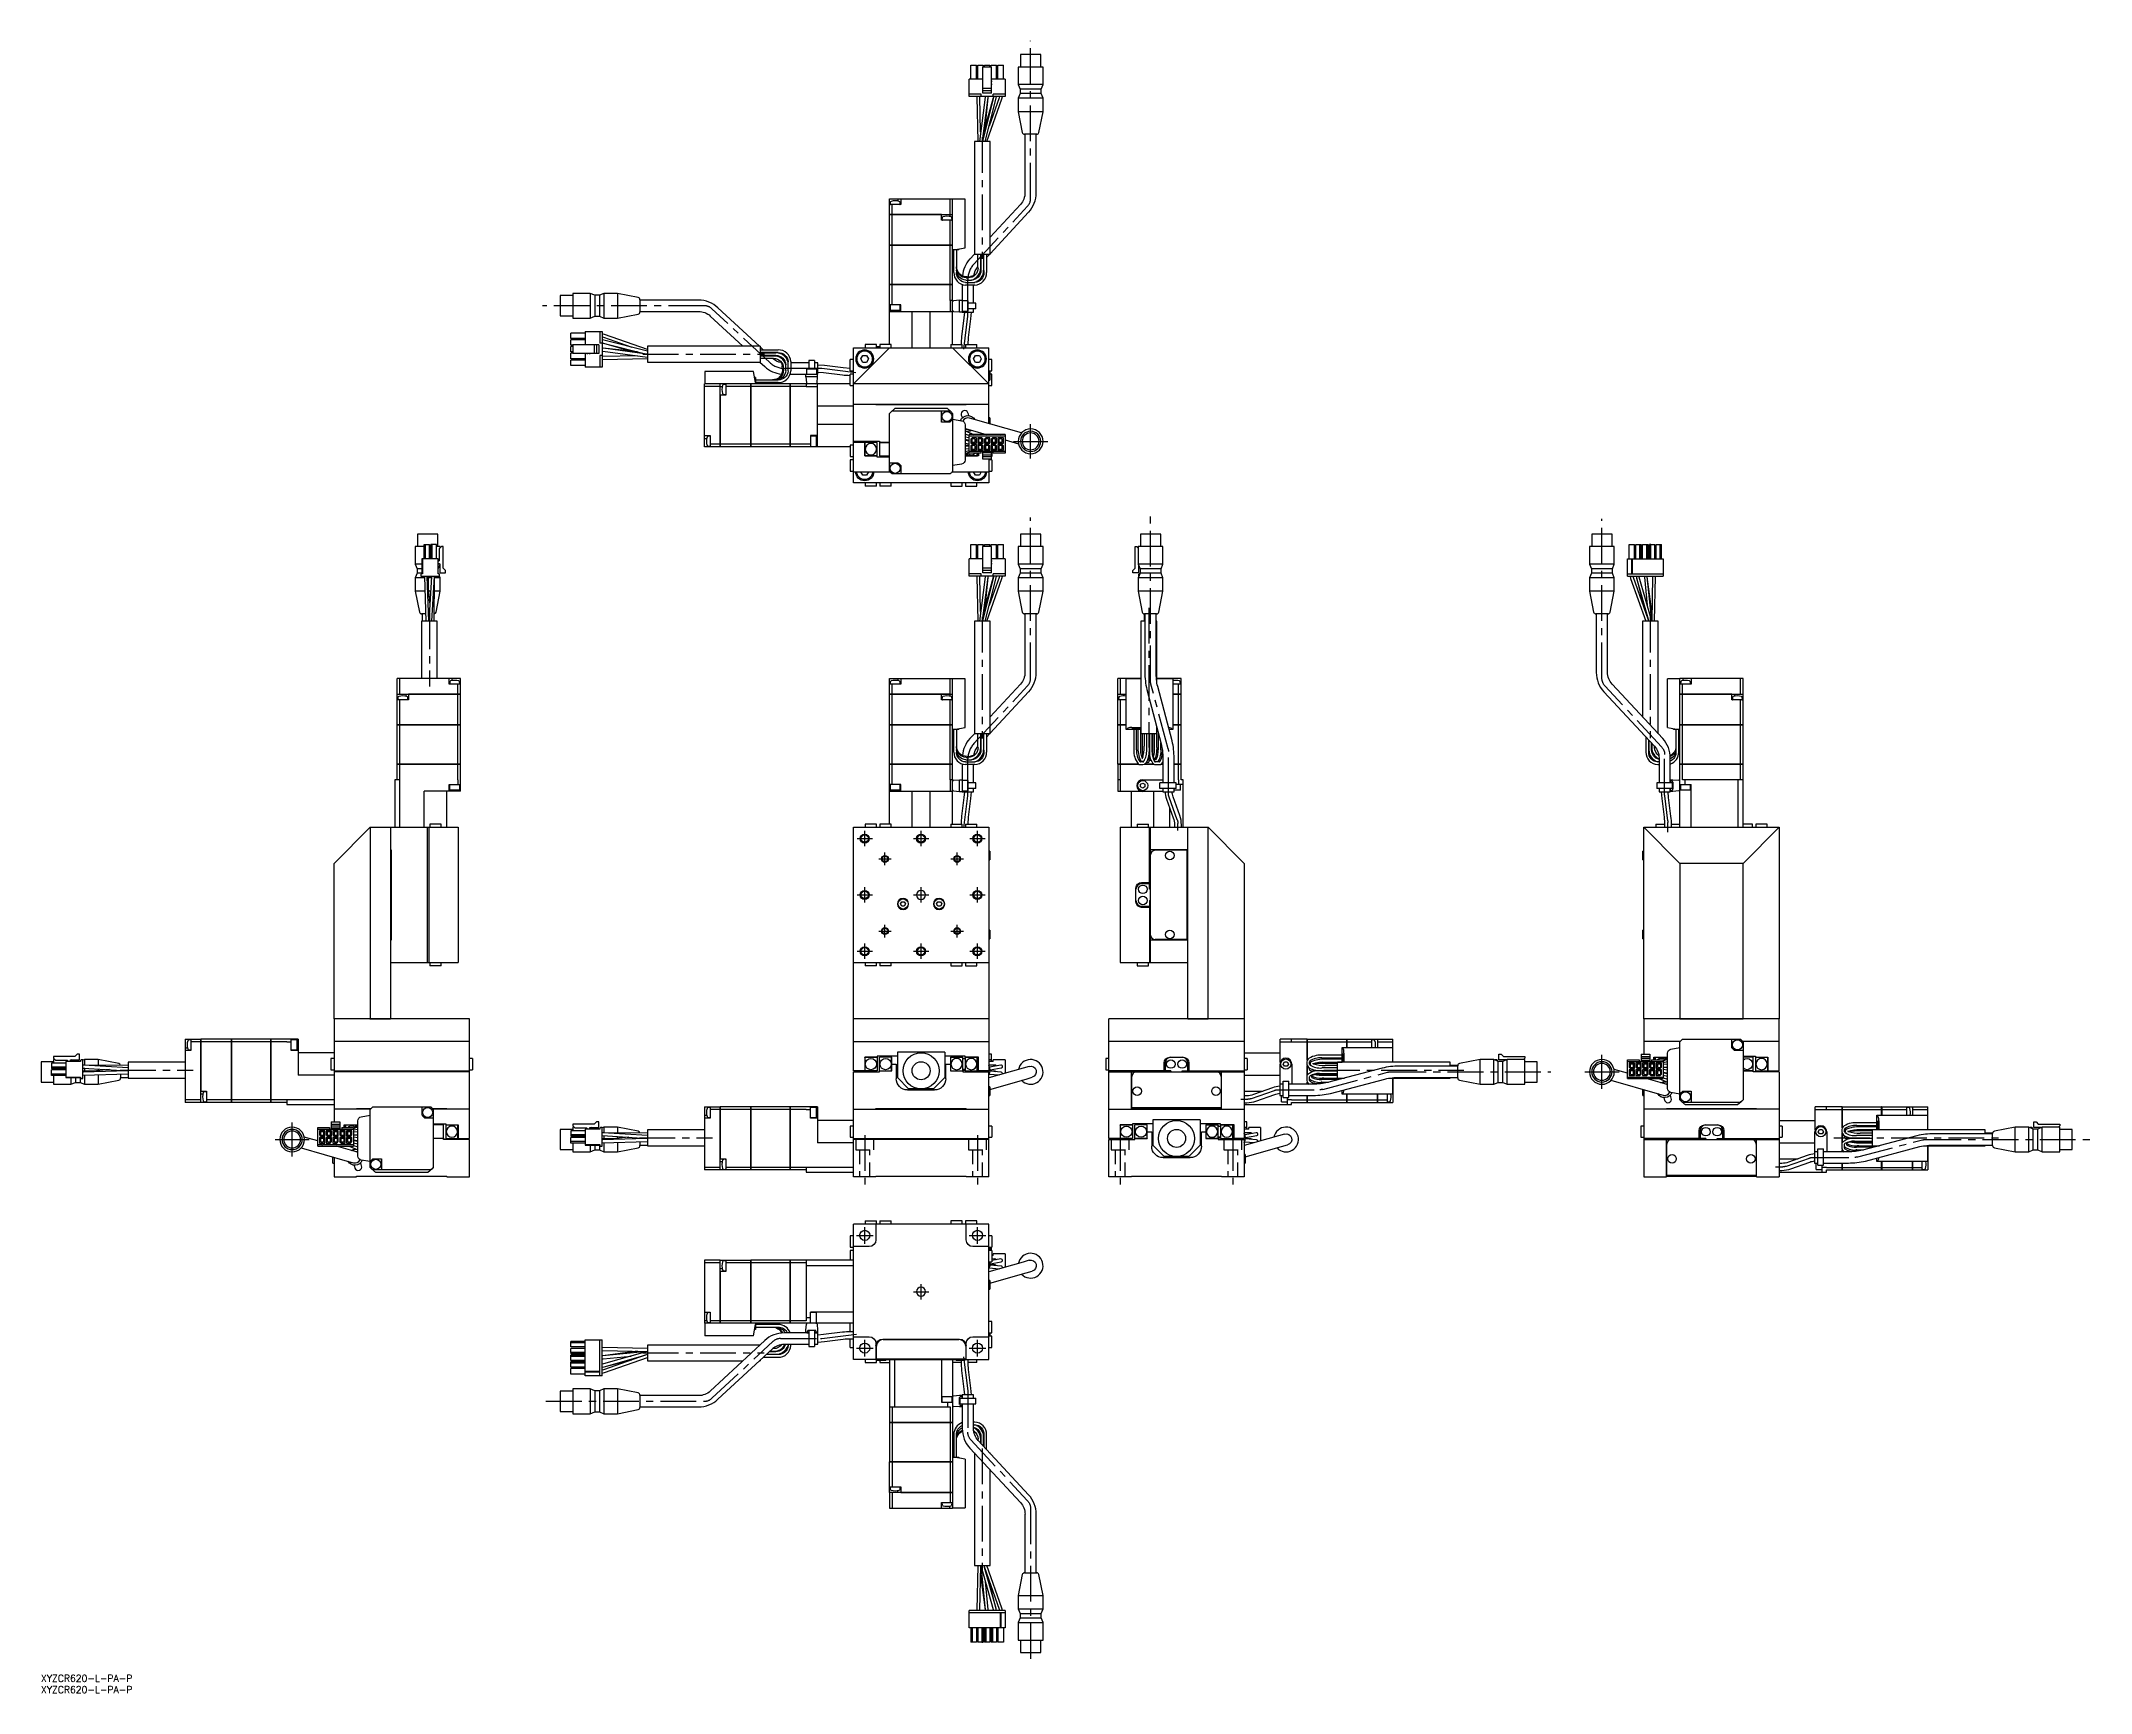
# Model space of a CAD drawing. Extents: x 0 to 909, y -8 to 725.
import ezdxf

# ---------------------------------------------------------------- set-up
doc = ezdxf.new("R2010")
doc.units = 0
doc.header["$LTSCALE"] = 0.5
doc.linetypes.add('CENTER', pattern=[50.8, 31.75, -6.35, 6.35, -6.35])
doc.linetypes.add('DASHED', pattern=[19.05, 12.7, -6.35])
for name, color, linetype in [('MSM_CENTER', 1, 'CENTER'), ('MSM_CONTINUOUS', 7, 'CONTINUOUS'), ('MSM_DASHED', 4, 'DASHED'), ('MSM_NARROW', 5, 'CONTINUOUS'), ('MSM_PART_NUMBER', 7, 'CONTINUOUS')]:
    doc.layers.add(name, color=color, linetype=linetype)
doc.styles.get("Standard").update_dxf_attribs({"font": 'txt.shx', "height": 3, "bigfont": 'bigfont.shx'})

msp = doc.modelspace()

# ---------------------------------------------------------------- texts
at = {"layer": 'MSM_PART_NUMBER'}
for p in [(0, -3), (0, -8)]:
    msp.add_text('XYZCR620-L-PA-P', height=3, dxfattribs=at).set_placement(p)

# ---------------------------------------------------------------- linework, layer by layer
at = {"layer": 'MSM_CENTER'}
for p, q in [((438.95, 654.89), (438.95, 724.78)), ((417.5, 682.13), (417.5, 628.13)), ((413.8, 625.85), (437.62, 651.49)), ((411.12, 603.29), (411.12, 619.05)), ((294.19, 607.33), (222.4, 607.33)), ((323.22, 582.17), (297.59, 605.99)), ((409.26, 588.05), (411.08, 602.67)), ((266.95, 585.88), (320.95, 585.88)), ((345.79, 579.5), (330.03, 579.5)), ((361.48, 577.57), (346.41, 579.46)), ((438.95, 539.59), (438.95, 554.79)), ((431.35, 547.19), (446.55, 547.19)), ((438.95, 442.15), (438.95, 513.49)), ((491.4, 473.39), (491.4, 411.39)), ((172.27, 470.93), (172.27, 438.45)), ((417.5, 469.39), (417.5, 415.39)), ((713.79, 469.39), (713.79, 415.51)), ((413.8, 413.12), (437.62, 438.75)), ((411.12, 390.55), (411.12, 406.31)), ((409.3, 375.69), (411.08, 389.93)), ((365.35, 367.59), (365.35, 374.39)), ((390.35, 367.59), (390.35, 374.39)), ((415.35, 367.59), (415.35, 374.39)), ((361.95, 370.99), (368.75, 370.99)), ((374.35, 359.19), (374.35, 364.79)), ((386.95, 370.99), (393.75, 370.99)), ((406.35, 359.19), (406.35, 364.79)), ((411.95, 370.99), (418.75, 370.99)), ((371.55, 361.99), (377.15, 361.99)), ((403.55, 361.99), (409.15, 361.99)), ((361.95, 345.99), (368.75, 345.99)), ((365.35, 342.59), (365.35, 349.39)), ((386.95, 345.99), (393.75, 345.99)), ((390.35, 342.59), (390.35, 349.39)), ((411.95, 345.99), (418.75, 345.99)), ((415.35, 342.59), (415.35, 349.39)), ((371.55, 329.99), (377.15, 329.99)), ((374.35, 327.19), (374.35, 332.79)), ((403.55, 329.99), (409.15, 329.99)), ((406.35, 327.19), (406.35, 332.79)), ((361.95, 320.99), (368.75, 320.99)), ((365.35, 317.59), (365.35, 324.39)), ((386.95, 320.99), (393.75, 320.99)), ((390.35, 317.59), (390.35, 324.39)), ((411.95, 320.99), (418.75, 320.99)), ((415.35, 317.59), (415.35, 324.39)), ((692.34, 259.92), (692.34, 275.12)), ((35.06, 268.26), (67.54, 268.26)), ((569.07, 268.26), (631.07, 268.26)), ((684.74, 267.52), (699.94, 267.52)), ((103.8, 237.52), (119, 237.52)), ((111.4, 229.92), (111.4, 245.12)), ((265.41, 238.26), (297.89, 238.26)), ((365.35, 239.49), (365.35, 217.58)), ((415.35, 239.49), (415.35, 217.58)), ((478.67, 239.49), (478.67, 217.58)), ((528.67, 239.49), (528.67, 217.58)), ((795.24, 238.26), (868.46, 238.26)), ((361.65, 195), (369.05, 195)), ((365.35, 191.3), (365.35, 198.7)), ((411.65, 195), (419.05, 195)), ((415.35, 191.3), (415.35, 198.7)), ((390.35, 166.6), (390.35, 173.4)), ((386.95, 170), (393.75, 170)), ((297.59, 122.74), (324.66, 147.89)), ((328.07, 149.23), (345.79, 149.23)), ((346.41, 149.27), (361.71, 151.18)), ((365.35, 141.3), (365.35, 148.7)), ((415.35, 141.3), (415.35, 148.7)), ((266.95, 142.85), (320.83, 142.85)), ((361.65, 145), (369.05, 145)), ((411.65, 145), (419.05, 145)), ((223.95, 121.4), (294.19, 121.4)), ((417.5, 100.48), (417.5, 46.6))]:
    msp.add_line(p, q, dxfattribs=at)
at = {"layer": 'MSM_CENTER', "extrusion": (0, 0, -1)}
for p, q in [((492.14, 440.84), (492.14, 514.42)), ((692.34, 442.15), (692.34, 512.9)), ((499.9, 410.87), (492.3, 439.56)), ((718.84, 411.68), (693.68, 438.75)), ((500.07, 391.11), (500.07, 409.59)), ((720.17, 390.55), (720.17, 408.27)), ((503.99, 379.31), (500.36, 389.42)), ((721.61, 378.8), (720.21, 389.93)), ((504.28, 374.55), (504.28, 377.62)), ((721.64, 373.77), (721.64, 378.18)), ((568.55, 259.76), (597.24, 267.36)), ((598.52, 267.52), (669.68, 267.52)), ((532.16, 255.38), (535.3, 255.38)), ((536.99, 255.67), (547.1, 259.3)), ((548.79, 259.59), (567.27, 259.59)), ((805.82, 229.76), (834.52, 237.36)), ((835.8, 237.52), (909.28, 237.52)), ((774.26, 225.67), (784.38, 229.3)), ((786.06, 229.59), (804.54, 229.59)), ((769.31, 225.38), (772.58, 225.38)), ((409.2, 141.11), (411.08, 126.06)), ((411.12, 125.44), (411.12, 107.71)), ((412.46, 104.31), (437.62, 77.24)), ((438.95, 73.84), (438.95, 5.7))]:
    msp.add_line(p, q, dxfattribs=at)
at = {"layer": 'MSM_CENTER'}
for centre, radius, start, end in [((433.95, 654.89), 5, 317.1016, 0), ((421.12, 619.05), 10, 137.1016, 180), ((294.19, 602.33), 5, 47.1016, 90), ((406.12, 603.29), 5, 352.86753, 0), ((330.03, 589.5), 10, 227.1016, 270), ((345.79, 574.5), 5, 82.86753, 90), ((433.95, 442.15), 5, 317.1016, 0), ((421.12, 406.31), 10, 137.1016, 180), ((406.12, 390.55), 5, 352.86753, 0), ((328.07, 144.23), 5, 90, 132.8984), ((345.79, 154.23), 5, 270, 277.13247), ((294.19, 126.4), 5, 270, 312.8984)]:
    msp.add_arc(centre, radius, start, end, dxfattribs=at)
at = {"layer": 'MSM_CENTER', "extrusion": (0, 0, -1)}
for centre, start, end in [((-497.14, 440.84), 345.1639, 0), ((-697.34, 442.15), 317.1016, 0), ((-495.07, 409.59), 165.1639, 180), ((-715.17, 408.27), 137.1016, 180), ((-505.07, 391.11), 340.27205, 0), ((-725.17, 390.55), 352.86753, 0), ((-499.28, 377.62), 160.27205, 180), ((-716.64, 378.18), 172.86753, 180), ((-598.52, 262.52), 75.1639, 90), ((-535.3, 260.38), 250.27205, 270), ((-548.79, 254.59), 70.27205, 90), ((-567.27, 264.59), 255.1639, 270), ((-835.8, 232.52), 75.1639, 90), ((-786.06, 224.59), 70.27205, 90), ((-804.54, 234.59), 255.1639, 270), ((-772.58, 230.38), 250.27205, 270), ((-406.12, 125.44), 172.86753, 180), ((-416.12, 107.71), 317.1016, 0), ((-433.95, 73.84), 137.1016, 180)]:
    msp.add_arc(centre, 5, start, end, dxfattribs=at)
at = {"layer": 'MSM_CONTINUOUS'}
for p, q in [((443.45, 718.73), (434.45, 718.73)), ((434.45, 718.73), (434.45, 713.23)), ((443.45, 713.23), (443.45, 718.73)), ((412.47, 707.78), (412.47, 714.13)), ((412.47, 714.13), (414.87, 714.13)), ((414.87, 707.78), (414.87, 714.13)), ((415.47, 707.78), (415.47, 714.13)), ((415.47, 714.13), (417.87, 714.13)), ((417.74, 701.68), (417.74, 713.24)), ((421.6, 713.24), (417.74, 713.24)), ((417.87, 713.24), (417.87, 714.13)), ((418.47, 713.24), (418.47, 714.13)), ((418.47, 714.13), (420.87, 714.13)), ((420.87, 713.24), (420.87, 714.13)), ((421.47, 713.24), (421.47, 714.13)), ((421.47, 714.13), (423.87, 714.13)), ((421.6, 701.68), (421.6, 713.24)), ((423.87, 707.78), (423.87, 714.13)), ((424.47, 707.78), (424.47, 714.13)), ((424.47, 714.13), (426.87, 714.13)), ((426.87, 707.78), (426.87, 714.13)), ((444.45, 713.23), (433.45, 713.23)), ((433.45, 713.23), (433.45, 705.43)), ((444.45, 705.43), (444.45, 713.23)), ((411.75, 700.13), (411.75, 707.78)), ((417.74, 707.78), (411.75, 707.78)), ((416.94, 701.15), (411.75, 701.15)), ((416.94, 700.13), (416.94, 701.15)), ((417.74, 706.83), (417.49, 706.83)), ((417.49, 705.68), (417.74, 705.68)), ((421.6, 703.7), (417.74, 703.7)), ((421.6, 702.68), (417.74, 702.68)), ((421.6, 701.68), (417.74, 701.68)), ((427.6, 707.78), (421.6, 707.78)), ((421.85, 706.83), (421.6, 706.83)), ((421.6, 705.68), (421.85, 705.68)), ((422.4, 700.13), (422.4, 701.15)), ((427.6, 701.15), (422.4, 701.15)), ((427.6, 707.78), (427.6, 700.13)), ((444.45, 705.43), (433.45, 705.43)), ((433.45, 705.43), (434.3, 703.43)), ((434.3, 701.43), (433.45, 699.43)), ((443.6, 703.43), (434.3, 703.43)), ((434.3, 703.43), (434.3, 701.43)), ((443.6, 701.43), (434.3, 701.43)), ((443.6, 703.43), (444.45, 705.43)), ((443.6, 701.43), (443.6, 703.43)), ((444.45, 699.43), (443.6, 701.43)), ((427.6, 700.13), (411.75, 700.13)), ((415.15, 700.13), (415.16, 699.95)), ((415.15, 700.13), (415.15, 700.02)), ((415.15, 700.02), (415.55, 680.13)), ((418.81, 699.88), (416.2, 680.13)), ((416.46, 699.97), (416.45, 700.13)), ((416.77, 684.43), (416.46, 699.97)), ((417.54, 680.34), (420.1, 699.71)), ((422.42, 699.68), (417.54, 680.34)), ((418.6, 684.54), (420.12, 699.72)), ((418.84, 700.13), (418.81, 699.88)), ((418.82, 680.13), (423.68, 699.36)), ((422.39, 699.63), (418.87, 687.31)), ((419.49, 680.13), (426.23, 699.09)), ((420.1, 699.71), (420.14, 700.13)), ((420.12, 699.72), (420.14, 700.13)), ((425, 699.53), (420.57, 687.05)), ((422.5, 700.13), (422.39, 699.63)), ((422.51, 700.13), (422.42, 699.68)), ((423.68, 699.36), (423.82, 700.13)), ((425.17, 700.13), (425, 699.52)), ((426.22, 699.09), (426.49, 700.13)), ((426.23, 699.09), (426.49, 700.13)), ((444.45, 699.43), (433.45, 699.43)), ((433.45, 699.43), (433.45, 693.43)), ((444.45, 693.43), (433.45, 693.43)), ((433.45, 693.43), (435.26, 684.23)), ((442.65, 684.23), (444.45, 693.43)), ((444.45, 693.43), (444.45, 699.43)), ((441.66, 683.43), (436.24, 683.43)), ((436.45, 683.43), (436.45, 657.47)), ((441.45, 657.47), (441.45, 683.43)), ((421, 680.13), (414, 680.13)), ((414, 680.13), (414, 630.13)), ((417.54, 680.34), (417.5, 680.13)), ((421, 630.13), (421, 680.13)), ((376.35, 647.84), (376.35, 654.73)), ((376.35, 654.73), (404.35, 654.73)), ((380.1, 654.73), (380.1, 653.78)), ((381.35, 654.73), (381.35, 652.23)), ((403.2, 647.84), (403.2, 654.73)), ((404.35, 616.73), (404.35, 654.73)), ((381.35, 652.23), (376.35, 652.23)), ((376.35, 647.84), (404.35, 647.84)), ((376.35, 634.23), (376.35, 647.83)), ((399.35, 647.83), (376.35, 647.83)), ((376.69, 653.2), (376.62, 652.43)), ((377.51, 647.84), (377.51, 652.23)), ((377.51, 634.23), (377.51, 647.83)), ((381.08, 652.43), (381.02, 653.2)), ((399.35, 645.33), (399.35, 647.83)), ((399.69, 646.31), (399.62, 645.54)), ((403.1, 647.83), (403.1, 646.89)), ((404.08, 645.54), (404.02, 646.31)), ((404.35, 647.83), (404.34, 647.83)), ((409.85, 654.63), (404.35, 654.63)), ((409.85, 632.99), (409.85, 654.63)), ((434.42, 652.22), (421, 637.78)), ((421, 630.44), (438.08, 648.82)), ((404.35, 645.33), (399.35, 645.33)), ((403.2, 634.23), (403.2, 645.33)), ((376.35, 634.23), (404.35, 634.23)), ((376.35, 616.73), (376.35, 634.22)), ((404.35, 634.22), (376.35, 634.22)), ((376.36, 634.23), (376.36, 634.22)), ((377.51, 634.23), (377.51, 634.22)), ((377.51, 616.73), (377.51, 634.22)), ((403.2, 634.23), (403.2, 634.22)), ((403.2, 616.73), (403.2, 634.22)), ((404.34, 634.23), (404.34, 634.22)), ((407.15, 632.13), (404.35, 632.13)), ((404.9, 622.13), (404.9, 632.13)), ((404.95, 632.13), (409.85, 632.99)), ((406.1, 632.13), (406.1, 622.13)), ((407.15, 632.13), (407.15, 632.51)), ((414, 630.25), (411.99, 628.08)), ((421, 630.13), (414, 630.13)), ((415.6, 624.13), (415.6, 630.13)), ((416.8, 630.13), (416.8, 623.13)), ((416.9, 623.13), (416.9, 630.13)), ((418.1, 630.13), (418.1, 623.13)), ((418.2, 622.13), (418.2, 630.13)), ((419.4, 628.71), (420.71, 630.13)), ((419.4, 630.13), (419.4, 622.13)), ((406.1, 624.61), (406.11, 624.37)), ((410.26, 618.73), (412.74, 618.73)), ((410.41, 619.73), (411.29, 619.73)), ((410.87, 620.2), (412.25, 620.32)), ((416.75, 622.41), (416.74, 622.39)), ((416.74, 622.39), (416.75, 622.41)), ((416.75, 622.41), (416.9, 623.63)), ((416.8, 623.13), (416.75, 622.41)), ((230.35, 611.83), (230.35, 602.83)), ((235.85, 611.83), (230.35, 611.83)), ((235.85, 612.83), (235.85, 601.83)), ((243.65, 612.83), (235.85, 612.83)), ((243.65, 612.83), (243.65, 601.83)), ((245.65, 611.98), (243.65, 612.83)), ((245.65, 611.98), (245.65, 602.68)), ((247.65, 611.98), (245.65, 611.98)), ((249.65, 612.83), (247.65, 611.98)), ((247.65, 611.98), (247.65, 602.68)), ((249.65, 612.83), (249.65, 601.83)), ((255.65, 612.83), (249.65, 612.83)), ((255.65, 612.83), (255.65, 601.83)), ((264.85, 611.02), (255.65, 612.83)), ((265.65, 610.04), (265.65, 604.61)), ((291.61, 609.83), (265.65, 609.83)), ((376.35, 616.73), (404.35, 616.73)), ((404.35, 616.72), (376.35, 616.72)), ((376.35, 590.13), (376.35, 616.72)), ((376.36, 616.73), (376.36, 616.72)), ((377.51, 616.73), (377.51, 616.72)), ((377.51, 609.73), (377.51, 616.72)), ((377.51, 607.73), (377.51, 609.73)), ((403.2, 616.73), (403.2, 616.72)), ((403.2, 609.73), (403.2, 616.72)), ((404.35, 609.73), (403.2, 609.73)), ((403.2, 609.73), (403.2, 604.73)), ((404.34, 616.73), (404.34, 616.72)), ((404.35, 590.13), (404.35, 616.72)), ((407.45, 609.83), (404.81, 609.59)), ((407.45, 604.63), (407.45, 609.83)), ((407.45, 609.83), (408.55, 609.83)), ((408.55, 609.83), (408.55, 604.63)), ((411.05, 609.48), (408.55, 609.48)), ((408.62, 616.79), (408.62, 609.48)), ((410.1, 617.73), (414.2, 617.73)), ((414.2, 616.53), (410.1, 616.53)), ((411.05, 609.48), (411.05, 604.98)), ((413.62, 608.48), (413.62, 616.53)), ((414.2, 617.74), (414.16, 617.73)), ((230.35, 602.83), (235.85, 602.83)), ((235.85, 601.83), (243.65, 601.83)), ((243.65, 601.83), (245.65, 602.68)), ((245.65, 602.68), (247.65, 602.68)), ((247.65, 602.68), (249.65, 601.83)), ((249.65, 601.83), (255.65, 601.83)), ((255.65, 601.83), (264.85, 603.63)), ((265.65, 604.83), (291.61, 604.83)), ((296.86, 602.79), (311.3, 589.38)), ((318.64, 589.38), (300.26, 606.46)), ((381.35, 607.73), (376.35, 607.73)), ((376.35, 604.73), (404.35, 604.73)), ((376.6, 607.73), (376.6, 605.23)), ((381.1, 605.23), (376.6, 605.23)), ((381.1, 605.23), (381.1, 607.73)), ((381.35, 604.73), (381.35, 607.73)), ((386.35, 588.73), (386.35, 604.73)), ((394.35, 588.73), (394.35, 604.73)), ((404.81, 604.86), (407.45, 604.63)), ((407.45, 604.63), (408.55, 604.63)), ((409.37, 601.95), (408.33, 593.63)), ((408.55, 604.98), (411.05, 604.98)), ((408.62, 604.98), (408.62, 604.48)), ((408.62, 604.48), (413.62, 604.48)), ((409.56, 604.48), (409.37, 601.95)), ((409.37, 601.95), (409.37, 601.94)), ((414.62, 608.48), (411.05, 608.48)), ((414.62, 605.98), (411.05, 605.98)), ((411.41, 593.25), (412.45, 601.57)), ((412.45, 601.57), (412.66, 604.48)), ((413.62, 604.48), (413.62, 605.98)), ((414.62, 605.98), (414.62, 608.48)), ((241.3, 595.25), (234.95, 595.25)), ((234.95, 592.85), (234.95, 595.25)), ((241.3, 592.85), (234.95, 592.85)), ((241.3, 592.25), (234.95, 592.25)), ((234.95, 589.85), (234.95, 592.25)), ((241.3, 595.98), (241.3, 589.98)), ((241.3, 595.98), (248.95, 595.98)), ((247.93, 595.98), (247.93, 590.78)), ((248.95, 595.98), (248.95, 580.13)), ((249.99, 594.6), (248.95, 594.86)), ((249.98, 594.6), (248.95, 594.86)), ((248.95, 593.54), (249.56, 593.37)), ((249.71, 592.05), (248.95, 592.19)), ((249.55, 593.37), (262.02, 588.95)), ((268.95, 587.2), (249.71, 592.05)), ((268.95, 587.87), (249.98, 594.6)), ((411.2, 590.13), (411.41, 593.25)), ((235.84, 589.85), (234.95, 589.85)), ((235.84, 589.25), (234.95, 589.25)), ((234.95, 586.85), (234.95, 589.25)), ((235.84, 586.85), (234.95, 586.85)), ((234.95, 583.85), (234.95, 586.25)), ((235.84, 586.25), (234.95, 586.25)), ((241.3, 583.85), (234.95, 583.85)), ((234.95, 580.85), (234.95, 583.25)), ((241.3, 583.25), (234.95, 583.25)), ((235.84, 589.98), (235.84, 586.12)), ((247.4, 589.98), (235.84, 589.98)), ((247.4, 586.12), (235.84, 586.12)), ((241.3, 586.12), (241.3, 580.13)), ((242.25, 590.23), (242.25, 589.98)), ((242.25, 586.12), (242.25, 585.87)), ((243.4, 589.98), (243.4, 590.23)), ((243.4, 585.87), (243.4, 586.12)), ((245.38, 589.98), (245.38, 586.12)), ((246.4, 589.98), (246.4, 586.12)), ((247.4, 589.98), (247.4, 586.12)), ((248.95, 590.78), (247.93, 590.78)), ((248.95, 585.32), (247.93, 585.32)), ((247.93, 585.32), (247.93, 580.13)), ((248.95, 590.88), (249.4, 590.79)), ((248.95, 590.87), (249.45, 590.76)), ((249.37, 588.48), (248.95, 588.52)), ((249.36, 588.49), (248.95, 588.52)), ((248.95, 587.21), (249.19, 587.19)), ((249.1, 584.83), (248.95, 584.83)), ((248.95, 583.53), (249.13, 583.53)), ((248.95, 583.53), (249.06, 583.53)), ((249.06, 583.53), (268.95, 583.93)), ((264.65, 585.14), (249.1, 584.83)), ((249.19, 587.19), (268.95, 584.57)), ((264.54, 586.97), (249.36, 588.49)), ((268.74, 585.91), (249.37, 588.48)), ((249.4, 590.79), (268.74, 585.91)), ((249.45, 590.76), (261.77, 587.25)), ((268.74, 585.91), (268.95, 585.87)), ((268.95, 589.38), (268.95, 582.38)), ((318.95, 589.38), (268.95, 589.38)), ((268.95, 582.38), (318.95, 582.38)), ((318.83, 582.38), (320.99, 580.37)), ((318.95, 589.38), (318.95, 582.38)), ((320.36, 587.78), (318.95, 589.09)), ((318.95, 587.78), (326.95, 587.78)), ((326.95, 586.58), (318.95, 586.58)), ((318.95, 586.48), (325.95, 586.48)), ((325.95, 585.28), (318.95, 585.28)), ((318.95, 585.18), (325.95, 585.18)), ((324.95, 583.98), (318.95, 583.98)), ((326.66, 585.12), (325.45, 585.28)), ((325.95, 585.18), (326.66, 585.12)), ((326.66, 585.12), (326.69, 585.12)), ((326.69, 585.12), (326.66, 585.12)), ((331.34, 582.57), (331.35, 582.53)), ((331.35, 578.48), (331.35, 582.57)), ((332.55, 582.57), (332.55, 578.48)), ((340.6, 582), (332.55, 582)), ((340.6, 583), (340.6, 579.43)), ((343.1, 583), (340.6, 583)), ((343.1, 583), (343.1, 579.43)), ((344.6, 582), (343.1, 582)), ((344.6, 577), (344.6, 582)), ((358.95, 578.48), (358.95, 583.48)), ((360.35, 583.48), (358.95, 583.48)), ((360.35, 572.73), (376.35, 588.73)), ((360.35, 528.73), (360.35, 588.73)), ((360.35, 588.73), (420.35, 588.73)), ((363.62, 583.73), (364.49, 585.23)), ((364.49, 582.23), (363.62, 583.73)), ((364.49, 585.23), (366.22, 585.23)), ((366.22, 582.23), (364.49, 582.23)), ((370.6, 590.13), (365.6, 590.13)), ((365.6, 590.13), (365.6, 588.73)), ((366.22, 585.23), (367.08, 583.73)), ((367.08, 583.73), (366.22, 582.23)), ((370.6, 588.73), (370.6, 590.13)), ((370.95, 589.23), (372.1, 589.23)), ((370.95, 589.23), (370.95, 588.73)), ((377.1, 590.13), (372.1, 590.13)), ((372.1, 590.13), (372.1, 588.73)), ((377.1, 588.73), (377.1, 590.13)), ((403.6, 590.13), (408.6, 590.13)), ((403.6, 590.13), (403.6, 588.73)), ((404.35, 588.73), (420.35, 572.73)), ((408.6, 588.73), (408.6, 590.13)), ((410.1, 590.13), (415.1, 590.13)), ((410.1, 590.13), (410.1, 588.73)), ((413.62, 583.73), (414.49, 585.23)), ((414.49, 582.23), (413.62, 583.73)), ((414.49, 585.23), (416.22, 585.23)), ((416.22, 582.23), (414.49, 582.23)), ((415.1, 588.73), (415.1, 590.13)), ((416.22, 585.23), (417.08, 583.73)), ((417.08, 583.73), (416.22, 582.23)), ((420.35, 555.09), (420.35, 588.73)), ((421.75, 583.48), (420.35, 583.48)), ((421.75, 578.48), (421.75, 583.48)), ((241.3, 580.85), (234.95, 580.85)), ((248.95, 580.13), (241.3, 580.13)), ((294.45, 578.23), (294.45, 572.73)), ((316.09, 578.23), (294.45, 578.23)), ((316.95, 573.33), (316.09, 578.23)), ((316.95, 575.53), (316.56, 575.53)), ((316.95, 575.53), (316.95, 572.73)), ((316.95, 574.48), (326.95, 574.48)), ((326.95, 573.28), (316.95, 573.28)), ((324.47, 574.48), (324.71, 574.48)), ((328.88, 579.24), (328.76, 580.63)), ((329.35, 578.79), (329.35, 579.66)), ((330.35, 578.64), (330.35, 581.11)), ((332.29, 577), (339.6, 577)), ((339.25, 575.83), (339.25, 576.93)), ((339.25, 576.93), (344.45, 576.93)), ((344.45, 575.83), (339.25, 575.83)), ((339.25, 575.83), (339.48, 573.18)), ((339.6, 579.43), (344.1, 579.43)), ((339.6, 579.43), (339.6, 576.93)), ((344.1, 576.93), (344.1, 579.43)), ((344.1, 577), (344.6, 577)), ((344.22, 573.18), (344.45, 575.83)), ((344.45, 575.83), (344.45, 576.93)), ((347.51, 580.82), (344.6, 581.03)), ((344.6, 577.93), (347.13, 577.74)), ((347.13, 577.74), (347.14, 577.74)), ((347.13, 577.74), (355.44, 576.7)), ((355.83, 579.78), (347.51, 580.82)), ((358.95, 579.58), (355.83, 579.78)), ((358.95, 578.48), (360.35, 578.48)), ((358.95, 571.98), (358.95, 576.98)), ((360.35, 576.98), (358.95, 576.98)), ((420.35, 578.48), (421.75, 578.48)), ((420.85, 578.13), (420.35, 578.13)), ((420.35, 574.33), (420.85, 574.33)), ((420.85, 578.13), (420.85, 574.33)), ((421.75, 576.98), (420.85, 576.98)), ((421.75, 571.98), (421.75, 576.98)), ((332.35, 572.73), (294.35, 572.73)), ((294.35, 544.73), (294.35, 572.73)), ((301.24, 571.57), (294.35, 571.57)), ((301.24, 544.73), (301.24, 572.73)), ((301.25, 572.73), (301.25, 572.72)), ((301.25, 571.48), (302.18, 571.48)), ((303.75, 567.73), (301.25, 567.73)), ((301.25, 567.73), (301.25, 544.73)), ((303.54, 572.46), (302.77, 572.39)), ((302.77, 568.06), (303.54, 567.99)), ((303.75, 572.73), (303.75, 567.73)), ((314.85, 571.57), (303.75, 571.57)), ((314.85, 544.73), (314.85, 572.73)), ((314.85, 572.72), (314.86, 572.72)), ((314.85, 571.57), (314.86, 571.57)), ((314.86, 572.73), (314.86, 544.73)), ((332.35, 571.57), (314.86, 571.57)), ((332.35, 544.73), (332.35, 572.73)), ((332.35, 572.72), (332.36, 572.72)), ((332.35, 571.57), (332.36, 571.57)), ((332.36, 572.73), (332.36, 544.73)), ((358.95, 572.73), (332.36, 572.73)), ((339.35, 571.57), (332.36, 571.57)), ((339.35, 572.73), (339.35, 571.57)), ((339.35, 571.57), (344.35, 571.57)), ((344.35, 544.73), (344.35, 572.73)), ((358.95, 571.98), (360.35, 571.98)), ((420.35, 572.73), (360.35, 572.73)), ((420.35, 571.98), (421.75, 571.98)), ((360.35, 562.73), (344.35, 562.73)), ((360.35, 554.73), (344.35, 554.73)), ((360.35, 563.73), (420.35, 563.73)), ((370.35, 563.73), (370.35, 563.43)), ((410.35, 563.43), (370.35, 563.43)), ((376.35, 533.88), (376.35, 559.57)), ((377.51, 560.73), (403.2, 560.73)), ((402.01, 561.73), (378.69, 561.73)), ((399.35, 555.73), (399.35, 560.73)), ((403.1, 555.73), (399.35, 555.73)), ((404.35, 559.57), (404.35, 533.88)), ((404.35, 557.03), (408.37, 556.32)), ((408.19, 558.83), (408.4, 558.21)), ((408.4, 558.21), (408.63, 557.58)), ((410.35, 563.73), (410.35, 563.43)), ((411.33, 559.23), (411.12, 559.85)), ((411.55, 558.6), (411.33, 559.23)), ((414.51, 556.76), (411.81, 557.53)), ((434.93, 550.94), (414.51, 556.76)), ((420.85, 557.63), (420.35, 557.63)), ((420.85, 557.63), (420.85, 554.95)), ((294.35, 549.73), (296.85, 549.73)), ((294.35, 548.48), (295.29, 548.48)), ((296.65, 549.46), (295.88, 549.39)), ((296.85, 549.73), (296.85, 544.73)), ((301.24, 545.88), (296.85, 545.88)), ((314.85, 545.88), (301.25, 545.88)), ((314.85, 545.88), (314.86, 545.88)), ((332.35, 545.88), (314.86, 545.88)), ((332.35, 545.88), (332.36, 545.88)), ((339.35, 545.88), (332.36, 545.88)), ((341.35, 545.88), (339.35, 545.88)), ((344.35, 549.73), (341.35, 549.73)), ((341.35, 549.73), (341.35, 544.73)), ((343.85, 549.48), (341.35, 549.48)), ((343.85, 549.48), (343.85, 544.98)), ((360.35, 547.23), (371.85, 547.23)), ((370.85, 546.73), (360.35, 546.73)), ((365.35, 540.73), (365.35, 546.73)), ((365.4, 546.73), (365.4, 540.78)), ((370.85, 540.23), (370.85, 546.73)), ((371.85, 547.23), (371.85, 546.73)), ((371.85, 546.73), (376.35, 546.73)), ((371.85, 546.68), (371.85, 546.73)), ((376.35, 546.68), (371.85, 546.68)), ((371.85, 546.68), (371.85, 540.73)), ((409.83, 549.21), (411.75, 548.84)), ((409.85, 554.55), (409.85, 538.91)), ((409.85, 552.5), (410.88, 552.59)), ((409.85, 551.83), (413.7, 550.19)), ((409.85, 550.46), (411.75, 549.85)), ((411.75, 547.62), (409.85, 547.98)), ((411.75, 547.33), (409.85, 547.6)), ((409.85, 546.39), (411.75, 546.11)), ((409.87, 550.52), (410.48, 550.26)), ((410.44, 552.72), (413.14, 551.95)), ((411.43, 551.64), (410.49, 551.56)), ((427.6, 550.19), (411.75, 550.19)), ((411.75, 541.91), (411.75, 550.19)), ((425.52, 549.48), (411.75, 549.48)), ((413.07, 548.75), (412.47, 548.15)), ((412.47, 548.15), (412.47, 546.35)), ((412.47, 546.35), (414.87, 546.35)), ((412.47, 545.15), (413.07, 545.75)), ((413.14, 548.3), (412.89, 548.05)), ((412.89, 548.05), (412.89, 546.8)), ((412.89, 546.8), (414.36, 546.8)), ((414.87, 548.75), (413.07, 548.75)), ((414.87, 545.75), (413.07, 545.75)), ((413.14, 551.95), (419.3, 550.19)), ((414.11, 548.3), (413.14, 548.3)), ((414.36, 548.05), (414.11, 548.3)), ((414.36, 546.8), (414.36, 548.05)), ((414.87, 546.35), (414.87, 548.75)), ((414.87, 543.35), (414.87, 545.75)), ((415.47, 548.75), (415.47, 546.35)), ((417.27, 548.75), (415.47, 548.75)), ((415.47, 546.35), (417.87, 546.35)), ((417.27, 545.75), (415.47, 545.75)), ((415.47, 545.75), (415.47, 543.35)), ((416.14, 548.3), (415.89, 548.05)), ((415.89, 548.05), (415.89, 546.8)), ((415.89, 546.8), (417.36, 546.8)), ((417.11, 548.3), (416.14, 548.3)), ((417.36, 548.05), (417.11, 548.3)), ((417.27, 548.75), (417.87, 548.15)), ((417.87, 545.15), (417.27, 545.75)), ((417.36, 546.8), (417.36, 548.05)), ((417.87, 546.35), (417.87, 548.15)), ((419.07, 548.75), (418.47, 548.15)), ((418.47, 548.15), (418.47, 546.35)), ((418.47, 546.35), (420.87, 546.35)), ((420.27, 545.75), (418.47, 545.75)), ((418.47, 545.75), (418.47, 543.35)), ((419.14, 548.3), (418.89, 548.05)), ((418.89, 548.05), (418.89, 546.8)), ((418.89, 546.8), (420.36, 546.8)), ((420.87, 548.75), (419.07, 548.75)), ((420.11, 548.3), (419.14, 548.3)), ((420.36, 548.05), (420.11, 548.3)), ((420.87, 545.15), (420.27, 545.75)), ((420.36, 546.8), (420.36, 548.05)), ((420.87, 546.35), (420.87, 548.75)), ((422.07, 548.75), (421.47, 548.15)), ((421.47, 548.15), (421.47, 546.35)), ((421.47, 546.35), (423.87, 546.35)), ((423.27, 545.75), (421.47, 545.75)), ((421.47, 545.75), (421.47, 543.35)), ((422.14, 548.3), (421.89, 548.05)), ((421.89, 548.05), (421.89, 546.8)), ((421.89, 546.8), (423.36, 546.8)), ((423.87, 548.75), (422.07, 548.75)), ((423.11, 548.3), (422.14, 548.3)), ((423.36, 548.05), (423.11, 548.3)), ((423.87, 545.15), (423.27, 545.75)), ((423.36, 546.8), (423.36, 548.05)), ((423.87, 546.35), (423.87, 548.75)), ((424.47, 548.75), (424.47, 546.35)), ((426.87, 548.75), (424.47, 548.75)), ((424.47, 546.35), (426.87, 546.35)), ((424.47, 545.75), (424.47, 543.35)), ((426.27, 545.75), (424.47, 545.75)), ((425.14, 548.3), (424.89, 548.05)), ((424.89, 548.05), (424.89, 546.8)), ((424.89, 546.8), (426.36, 546.8)), ((426.11, 548.3), (425.14, 548.3)), ((425.52, 549.48), (425.52, 549.58)), ((425.82, 549.58), (425.82, 549.48)), ((427.6, 549.48), (425.82, 549.48)), ((426.36, 548.05), (426.11, 548.3)), ((426.87, 545.15), (426.27, 545.75)), ((426.36, 546.8), (426.36, 548.05)), ((426.87, 546.35), (426.87, 548.75)), ((427.6, 550.19), (427.6, 541.91)), ((427.6, 547.83), (433.56, 546.13)), ((301.24, 544.73), (294.35, 544.73)), ((295.88, 545.06), (296.65, 544.99)), ((314.85, 544.73), (301.25, 544.73)), ((314.85, 544.74), (314.86, 544.74)), ((332.35, 544.73), (314.86, 544.73)), ((332.35, 544.74), (332.36, 544.74)), ((358.95, 544.73), (332.36, 544.73)), ((341.35, 544.98), (343.85, 544.98)), ((358.95, 545.48), (358.95, 540.48)), ((360.35, 545.48), (358.95, 545.48)), ((358.95, 540.48), (360.35, 540.48)), ((358.95, 538.98), (358.95, 533.98)), ((360.35, 538.98), (358.95, 538.98)), ((365.4, 540.78), (365.35, 540.73)), ((370.85, 540.73), (365.35, 540.73)), ((365.4, 540.78), (370.85, 540.78)), ((376.35, 540.23), (370.85, 540.23)), ((371.85, 540.73), (376.35, 540.73)), ((376.35, 537.73), (380.1, 537.73)), ((408.37, 537.13), (404.35, 536.43)), ((411.75, 545.36), (409.85, 545.32)), ((409.85, 544.99), (411.75, 545.15)), ((411.75, 542.97), (409.85, 542.56)), ((411.75, 542.43), (409.85, 541.62)), ((409.85, 541.48), (411.05, 541.48)), ((409.85, 540.78), (415.3, 540.78)), ((415.85, 540.73), (409.85, 540.73)), ((411.75, 543.95), (409.87, 543.79)), ((411.05, 545.34), (411.05, 545.09)), ((411.05, 542.13), (411.05, 541.48)), ((427.6, 542.62), (411.75, 542.62)), ((416.94, 541.91), (411.75, 541.91)), ((412.47, 545.15), (412.47, 543.35)), ((412.47, 543.35), (414.87, 543.35)), ((413.14, 545.3), (412.89, 545.05)), ((412.89, 545.05), (412.89, 543.8)), ((412.89, 543.8), (414.36, 543.8)), ((414.11, 545.3), (413.14, 545.3)), ((414.36, 545.05), (414.11, 545.3)), ((414.36, 543.8), (414.36, 545.05)), ((415.3, 540.78), (415.3, 541.91)), ((415.3, 540.78), (415.35, 540.73)), ((415.35, 541.91), (415.35, 540.73)), ((415.47, 543.35), (417.87, 543.35)), ((415.85, 541.91), (415.85, 540.73)), ((416.14, 545.3), (415.89, 545.05)), ((415.89, 545.05), (415.89, 543.8)), ((415.89, 543.8), (417.36, 543.8)), ((417.11, 545.3), (416.14, 545.3)), ((416.94, 541.91), (416.94, 542.62)), ((417.36, 545.05), (417.11, 545.3)), ((417.36, 543.8), (417.36, 545.05)), ((417.74, 539.34), (417.74, 542.37)), ((421.6, 542.06), (417.74, 542.06)), ((421.6, 541.06), (417.74, 541.06)), ((421.6, 540.36), (417.74, 540.36)), ((421.6, 539.34), (417.74, 539.34)), ((417.87, 543.35), (417.87, 545.15)), ((418.47, 543.35), (420.87, 543.35)), ((418.85, 542.06), (418.85, 542.62)), ((419.14, 545.3), (418.89, 545.05)), ((418.89, 545.05), (418.89, 543.8)), ((418.89, 543.8), (420.36, 543.8)), ((420.11, 545.3), (419.14, 545.3)), ((420.36, 545.05), (420.11, 545.3)), ((420.35, 542.06), (420.35, 542.62)), ((420.35, 539.34), (420.35, 528.73)), ((420.35, 539.33), (420.85, 539.33)), ((421.75, 538.98), (420.35, 538.98)), ((420.36, 543.8), (420.36, 545.05)), ((420.5, 542.06), (420.5, 542.62)), ((420.85, 539.34), (420.85, 539.33)), ((420.87, 543.35), (420.87, 545.15)), ((421.47, 543.35), (423.87, 543.35)), ((421.6, 539.34), (421.6, 542.37)), ((421.6, 540.48), (421.75, 540.48)), ((421.75, 542.6), (421.75, 540.48)), ((421.75, 538.98), (421.75, 533.98)), ((422.14, 545.3), (421.89, 545.05)), ((421.89, 545.05), (421.89, 543.8)), ((421.89, 543.8), (423.36, 543.8)), ((423.11, 545.3), (422.14, 545.3)), ((422.4, 541.91), (422.4, 542.62)), ((427.6, 541.91), (422.4, 541.91)), ((423.36, 545.05), (423.11, 545.3)), ((423.36, 543.8), (423.36, 545.05)), ((423.87, 543.35), (423.87, 545.15)), ((424.47, 543.35), (426.87, 543.35)), ((425.14, 545.3), (424.89, 545.05)), ((424.89, 545.05), (424.89, 543.8)), ((424.89, 543.8), (426.36, 543.8)), ((426.11, 545.3), (425.14, 545.3)), ((426.36, 545.05), (426.11, 545.3)), ((426.36, 543.8), (426.36, 545.05)), ((426.87, 543.35), (426.87, 545.15)), ((358.95, 533.98), (360.35, 533.98)), ((360.35, 533.73), (376.5, 533.73)), ((420.35, 528.73), (360.35, 528.73)), ((364.49, 532.23), (363.62, 533.73)), ((366.22, 532.23), (364.49, 532.23)), ((365.6, 528.73), (365.6, 527.33)), ((367.08, 533.73), (366.22, 532.23)), ((370.6, 527.33), (370.6, 528.73)), ((372.1, 528.73), (372.1, 527.33)), ((377.1, 527.33), (377.1, 528.73)), ((403.2, 532.73), (377.51, 532.73)), ((381.35, 536.48), (381.35, 532.73)), ((403.6, 528.73), (403.6, 527.33)), ((404.21, 533.73), (420.35, 533.73)), ((408.6, 527.33), (408.6, 528.73)), ((410.1, 528.73), (410.1, 527.33)), ((414.49, 532.23), (413.62, 533.73)), ((416.22, 532.23), (414.49, 532.23)), ((415.1, 527.33), (415.1, 528.73)), ((417.08, 533.73), (416.22, 532.23)), ((420.35, 533.98), (421.75, 533.98)), ((370.6, 527.33), (365.6, 527.33)), ((377.1, 527.33), (372.1, 527.33)), ((403.6, 527.33), (408.6, 527.33)), ((410.1, 527.33), (415.1, 527.33)), ((169.97, 500.49), (166.03, 500.49)), ((166.03, 500.49), (166.03, 492.69)), ((176.03, 505.99), (167.03, 505.99)), ((167.03, 505.99), (167.03, 500.49)), ((169.97, 495.04), (169.97, 501.39)), ((169.97, 501.39), (172.37, 501.39)), ((170.57, 495.04), (170.57, 501.39)), ((172.37, 495.04), (172.37, 501.39)), ((172.97, 500.49), (172.37, 500.49)), ((172.97, 495.04), (172.97, 501.39)), ((175.37, 501.39), (172.97, 501.39)), ((173.57, 495.04), (173.57, 501.39)), ((175.37, 495.04), (175.37, 501.39)), ((177.03, 500.49), (175.37, 500.49)), ((176.03, 500.49), (176.03, 505.99)), ((177.66, 500.5), (176.66, 499.5)), ((177.03, 499.87), (177.03, 500.49)), ((178.36, 500.5), (177.66, 500.5)), ((178.36, 490.96), (178.36, 500.5)), ((412.47, 495.04), (412.47, 501.39)), ((412.47, 501.39), (414.87, 501.39)), ((414.87, 495.04), (414.87, 501.39)), ((415.47, 495.04), (415.47, 501.39)), ((415.47, 501.39), (417.87, 501.39)), ((417.74, 488.94), (417.74, 500.5)), ((421.6, 500.5), (417.74, 500.5)), ((417.87, 500.5), (417.87, 501.39)), ((418.47, 500.5), (418.47, 501.39)), ((418.47, 501.39), (420.87, 501.39)), ((420.87, 500.5), (420.87, 501.39)), ((421.47, 500.5), (421.47, 501.39)), ((421.47, 501.39), (423.87, 501.39)), ((421.6, 488.94), (421.6, 500.5)), ((423.87, 495.04), (423.87, 501.39)), ((424.47, 495.04), (424.47, 501.39)), ((424.47, 501.39), (426.87, 501.39)), ((426.87, 495.04), (426.87, 501.39)), ((444.45, 500.49), (433.45, 500.49)), ((433.45, 500.49), (433.45, 492.69)), ((443.45, 505.99), (434.45, 505.99)), ((434.45, 505.99), (434.45, 500.49)), ((443.45, 500.49), (443.45, 505.99)), ((444.45, 492.69), (444.45, 500.49)), ((485.31, 490.96), (485.31, 500.5)), ((485.31, 500.5), (486.01, 500.5)), ((486.01, 500.5), (486.64, 499.87)), ((497.64, 500.49), (486.64, 500.49)), ((486.64, 500.49), (486.64, 492.69)), ((496.64, 505.99), (487.64, 505.99)), ((487.64, 505.99), (487.64, 500.49)), ((496.64, 500.49), (496.64, 505.99)), ((497.64, 492.69), (497.64, 500.49)), ((697.84, 500.49), (686.84, 500.49)), ((686.84, 500.49), (686.84, 492.69)), ((696.84, 505.99), (687.84, 505.99)), ((687.84, 505.99), (687.84, 500.49)), ((696.84, 500.49), (696.84, 505.99)), ((697.84, 492.69), (697.84, 500.49)), ((704.42, 495.04), (704.42, 501.39)), ((704.42, 501.39), (706.82, 501.39)), ((706.82, 495.04), (706.82, 501.39)), ((707.42, 495.04), (707.42, 501.39)), ((707.42, 501.39), (709.22, 501.39)), ((709.22, 495.04), (709.22, 501.39)), ((709.22, 501.39), (709.82, 501.39)), ((709.82, 495.04), (709.82, 501.39)), ((709.82, 500.5), (710.42, 500.5)), ((710.42, 495.04), (710.42, 501.39)), ((710.42, 501.39), (712.22, 501.39)), ((712.22, 495.04), (712.22, 501.39)), ((712.22, 501.39), (712.82, 501.39)), ((712.82, 495.04), (712.82, 501.39)), ((712.82, 500.5), (713.42, 500.5)), ((713.42, 495.04), (713.42, 501.39)), ((714.02, 501.39), (713.42, 501.39)), ((714.02, 495.04), (714.02, 501.39)), ((714.02, 501.39), (715.82, 501.39)), ((715.82, 495.04), (715.82, 501.39)), ((716.42, 495.04), (716.42, 501.39)), ((716.42, 501.39), (718.22, 501.39)), ((718.22, 495.04), (718.22, 501.39)), ((718.22, 501.39), (718.82, 501.39)), ((718.82, 495.04), (718.82, 501.39)), ((168.99, 492.69), (166.03, 492.69)), ((166.03, 492.69), (166.88, 490.69)), ((176.1, 495.04), (168.99, 495.04)), ((168.99, 495.04), (168.99, 488.41)), ((169.24, 495.04), (169.24, 488.41)), ((176.1, 488.41), (176.1, 495.04)), ((176.38, 494.09), (176.1, 494.09)), ((176.1, 492.94), (176.7, 492.94)), ((176.85, 492.69), (176.1, 492.69)), ((176.18, 490.69), (176.85, 492.26)), ((176.66, 499.5), (176.66, 494.37)), ((176.85, 492.79), (176.85, 488.94)), ((411.75, 487.39), (411.75, 495.04)), ((417.74, 495.04), (411.75, 495.04)), ((417.74, 494.09), (417.49, 494.09)), ((417.49, 492.94), (417.74, 492.94)), ((427.6, 495.04), (421.6, 495.04)), ((421.85, 494.09), (421.6, 494.09)), ((421.6, 492.94), (421.85, 492.94)), ((427.6, 495.04), (427.6, 487.39)), ((444.45, 492.69), (433.45, 492.69)), ((433.45, 492.69), (434.3, 490.69)), ((443.6, 490.69), (444.45, 492.69)), ((497.64, 492.69), (486.64, 492.69)), ((486.64, 492.69), (487.49, 490.69)), ((486.82, 492.26), (486.82, 488.94)), ((496.79, 490.69), (497.64, 492.69)), ((697.84, 492.69), (686.84, 492.69)), ((686.84, 492.69), (687.69, 490.69)), ((696.99, 490.69), (697.84, 492.69)), ((703.69, 487.39), (703.69, 495.04)), ((703.69, 495.04), (719.54, 495.04)), ((705.47, 495.04), (705.47, 488.41)), ((705.77, 495.04), (705.77, 488.41)), ((709.82, 499.5), (710.42, 499.5)), ((712.82, 499.5), (713.42, 499.5)), ((719.54, 495.04), (719.54, 487.39)), ((166.88, 488.69), (166.03, 486.69)), ((170.12, 486.69), (166.03, 486.69)), ((166.03, 486.69), (166.03, 480.69)), ((168.99, 490.69), (166.88, 490.69)), ((166.88, 490.69), (166.88, 488.69)), ((168.99, 488.69), (166.88, 488.69)), ((168.53, 488.11), (168.53, 487.39)), ((168.53, 487.39), (176.81, 487.39)), ((169.24, 488.41), (168.83, 488.41)), ((170.05, 487.39), (170.06, 487.27)), ((170.06, 487.27), (170.7, 467.39)), ((171.35, 487.31), (171.35, 487.39)), ((172, 467.41), (171.35, 487.31)), ((171.38, 487.11), (171.36, 487.39)), ((172.51, 475.54), (171.38, 487.11)), ((171.86, 486.72), (171.85, 487.39)), ((173.21, 486.69), (171.85, 486.69)), ((171.89, 481.87), (171.86, 486.72)), ((173.24, 487.27), (172, 467.41)), ((173.23, 487.27), (173.2, 486.61)), ((173.24, 487.39), (173.23, 487.27)), ((173.25, 487.39), (173.24, 487.27)), ((173.3, 467.39), (174.54, 487.18)), ((174.4, 467.39), (174.55, 487.06)), ((177.03, 486.69), (174.51, 486.69)), ((174.54, 487.18), (174.55, 487.39)), ((174.55, 487.06), (174.55, 487.39)), ((176.18, 490.69), (176.1, 490.69)), ((176.18, 488.69), (176.1, 488.69)), ((176.51, 488.41), (176.1, 488.41)), ((176.18, 488.69), (176.18, 490.69)), ((176.3, 488.41), (176.18, 488.69)), ((177.03, 486.69), (176.74, 487.39)), ((176.81, 487.39), (176.81, 488.11)), ((176.85, 488.94), (179.38, 488.94)), ((177.03, 480.69), (177.03, 486.69)), ((179.38, 489.94), (178.36, 490.96)), ((179.38, 488.94), (179.38, 489.94)), ((416.94, 488.41), (411.75, 488.41)), ((427.6, 487.39), (411.75, 487.39)), ((415.15, 487.39), (415.16, 487.21)), ((415.15, 487.39), (415.15, 487.28)), ((415.15, 487.28), (415.55, 467.39)), ((418.81, 487.15), (416.2, 467.39)), ((416.46, 487.24), (416.45, 487.39)), ((416.77, 471.69), (416.46, 487.24)), ((416.94, 487.39), (416.94, 488.41)), ((417.54, 467.61), (420.1, 486.98)), ((422.42, 486.95), (417.54, 467.61)), ((421.6, 490.96), (417.74, 490.96)), ((421.6, 489.94), (417.74, 489.94)), ((421.6, 488.94), (417.74, 488.94)), ((418.6, 471.81), (420.12, 486.98)), ((418.84, 487.39), (418.81, 487.15)), ((418.82, 467.39), (423.68, 486.63)), ((422.39, 486.89), (418.87, 474.57)), ((419.49, 467.39), (426.23, 486.36)), ((420.1, 486.98), (420.14, 487.39)), ((420.12, 486.98), (420.14, 487.39)), ((425, 486.79), (420.57, 474.32)), ((422.5, 487.39), (422.39, 486.89)), ((422.4, 487.39), (422.4, 488.41)), ((427.6, 488.41), (422.4, 488.41)), ((422.51, 487.39), (422.42, 486.95)), ((423.68, 486.63), (423.82, 487.39)), ((425.17, 487.39), (425, 486.78)), ((426.22, 486.35), (426.49, 487.39)), ((426.23, 486.36), (426.49, 487.4)), ((434.3, 488.69), (433.45, 486.69)), ((444.45, 486.69), (433.45, 486.69)), ((433.45, 486.69), (433.45, 480.69)), ((443.6, 490.69), (434.3, 490.69)), ((434.3, 490.69), (434.3, 488.69)), ((443.6, 488.69), (434.3, 488.69)), ((443.6, 488.69), (443.6, 490.69)), ((444.45, 486.69), (443.6, 488.69)), ((444.45, 480.69), (444.45, 486.69)), ((484.29, 489.94), (485.31, 490.96)), ((484.29, 488.94), (484.29, 489.94)), ((486.82, 488.94), (484.29, 488.94)), ((487.49, 488.69), (486.64, 486.69)), ((497.64, 486.69), (486.64, 486.69)), ((486.64, 486.69), (486.64, 480.69)), ((486.86, 488.11), (486.86, 487.39)), ((486.86, 487.39), (486.93, 487.39)), ((487.37, 488.41), (487.16, 488.41)), ((496.79, 490.69), (487.49, 490.69)), ((487.49, 490.69), (487.49, 488.69)), ((496.79, 488.69), (487.49, 488.69)), ((496.79, 488.69), (496.79, 490.69)), ((497.64, 486.69), (496.79, 488.69)), ((497.64, 480.69), (497.64, 486.69)), ((687.69, 488.69), (686.84, 486.69)), ((697.84, 486.69), (686.84, 486.69)), ((686.84, 486.69), (686.84, 480.69)), ((696.99, 490.69), (687.69, 490.69)), ((687.69, 490.69), (687.69, 488.69)), ((696.99, 488.69), (687.69, 488.69)), ((696.99, 488.69), (696.99, 490.69)), ((697.84, 486.69), (696.99, 488.69)), ((697.84, 480.69), (697.84, 486.69)), ((703.69, 488.41), (719.54, 488.41)), ((703.69, 487.39), (719.54, 487.39)), ((704.81, 487.4), (705.07, 486.36)), ((705.07, 486.36), (711.8, 467.39)), ((706.3, 486.79), (706.13, 487.39)), ((706.3, 486.78), (706.13, 487.39)), ((712.85, 468.32), (706.3, 486.79)), ((707.48, 487.39), (707.62, 486.63)), ((707.49, 487.39), (707.66, 486.54)), ((707.62, 486.63), (710.72, 474.32)), ((707.66, 486.54), (712.85, 468.33)), ((708.91, 486.89), (708.8, 487.39)), ((714.45, 467.47), (708.91, 486.89)), ((711.15, 487.39), (711.18, 486.98)), ((711.18, 486.98), (712.42, 474.57)), ((712.48, 487.11), (712.45, 487.39)), ((712.48, 487.15), (712.46, 487.39)), ((714.53, 471.69), (712.48, 487.15)), ((714.44, 467.51), (712.48, 487.11)), ((714.84, 487.31), (714.45, 467.47)), ((714.84, 487.39), (714.84, 487.31)), ((714.84, 487.39), (714.84, 487.24)), ((715.74, 467.39), (716.14, 487.28)), ((716.14, 487.28), (716.14, 487.39)), ((170.27, 480.69), (166.03, 480.69)), ((166.03, 480.69), (167.84, 471.5)), ((172.83, 480.69), (172.01, 480.69)), ((177.03, 480.69), (174.5, 480.69)), ((175.23, 471.5), (177.03, 480.69)), ((444.45, 480.69), (433.45, 480.69)), ((433.45, 480.69), (435.26, 471.5)), ((442.65, 471.5), (444.45, 480.69)), ((497.64, 480.69), (486.64, 480.69)), ((486.64, 480.69), (488.44, 471.5)), ((495.83, 471.5), (497.64, 480.69)), ((697.84, 480.69), (686.84, 480.69)), ((686.84, 480.69), (688.65, 471.5)), ((696.04, 471.5), (697.84, 480.69)), ((175.77, 467.39), (168.77, 467.39)), ((168.77, 467.39), (168.77, 441.99)), ((170.59, 470.69), (168.82, 470.69)), ((169.03, 470.69), (169.03, 467.39)), ((175.77, 441.99), (175.77, 467.39)), ((421, 467.39), (414, 467.39)), ((414, 467.39), (414, 417.39)), ((417.54, 467.61), (417.5, 467.39)), ((421, 417.39), (421, 467.39)), ((441.66, 470.69), (436.24, 470.69)), ((436.45, 470.69), (436.45, 444.73)), ((441.45, 444.73), (441.45, 470.69)), ((489.64, 467.39), (487.9, 467.39)), ((487.9, 467.39), (487.9, 417.39)), ((489.25, 470.7), (489.27, 467.39)), ((494.85, 470.69), (489.42, 470.69)), ((489.64, 470.69), (489.64, 444.73)), ((494.64, 444.73), (494.64, 470.69)), ((494.9, 467.39), (494.64, 467.39)), ((494.9, 440.6), (494.9, 467.39)), ((695.06, 470.69), (689.63, 470.69)), ((689.84, 470.69), (689.84, 444.73)), ((694.84, 444.73), (694.84, 470.69)), ((717.29, 467.39), (710.29, 467.39)), ((710.29, 467.39), (710.29, 425.04)), ((713.15, 467.39), (712.85, 468.32)), ((717.29, 417.51), (717.29, 467.39)), ((158, 435.1), (158, 441.99)), ((186, 441.99), (158, 441.99)), ((159.16, 435.1), (159.16, 441.99)), ((181, 439.49), (181, 441.99)), ((186, 439.49), (181, 439.49)), ((181.34, 440.46), (181.27, 439.7)), ((182.25, 441.99), (182.25, 441.05)), ((184.85, 435.1), (184.85, 439.49)), ((185.73, 439.7), (185.66, 440.46)), ((186, 435.1), (186, 441.99)), ((376.35, 435.1), (376.35, 441.99)), ((376.35, 441.99), (404.35, 441.99)), ((381.35, 439.49), (376.35, 439.49)), ((376.69, 440.46), (376.62, 439.7)), ((377.51, 435.1), (377.51, 439.49)), ((380.1, 441.99), (380.1, 441.05)), ((381.08, 439.7), (381.02, 440.46)), ((381.35, 441.99), (381.35, 439.49)), ((403.2, 435.1), (403.2, 441.99)), ((404.35, 403.99), (404.35, 441.99)), ((409.85, 441.89), (404.35, 441.89)), ((409.85, 420.25), (409.85, 441.89)), ((434.42, 439.48), (421, 425.04)), ((477.67, 435.1), (477.67, 441.99)), ((487.9, 441.99), (477.67, 441.99)), ((478.82, 435.1), (478.82, 441.99)), ((481.37, 419.39), (481.37, 441.89)), ((487.9, 441.89), (481.37, 441.89)), ((490.49, 437.14), (496.88, 413.01)), ((505.67, 441.99), (494.9, 441.99)), ((501.97, 441.89), (494.9, 441.89)), ((501.72, 414.29), (495.32, 438.42)), ((501.92, 441.89), (501.92, 441.99)), ((501.97, 441.89), (501.97, 419.39)), ((505.67, 439.49), (501.97, 439.49)), ((504.52, 435.1), (504.52, 439.49)), ((505.4, 439.7), (505.33, 440.46)), ((505.67, 435.1), (505.67, 441.99)), ((719.3, 415.35), (696.88, 439.48)), ((721.44, 420.25), (721.44, 441.89)), ((726.94, 441.89), (721.44, 441.89)), ((726.94, 435.1), (726.94, 441.99)), ((754.94, 441.99), (726.94, 441.99)), ((731.94, 439.49), (726.94, 439.49)), ((727.28, 440.46), (727.21, 439.7)), ((728.1, 435.1), (728.1, 439.49)), ((728.19, 441.99), (728.19, 441.05)), ((731.68, 439.7), (731.61, 440.46)), ((731.94, 441.99), (731.94, 439.49)), ((753.79, 435.1), (753.79, 441.99)), ((754.94, 435.1), (754.94, 441.99)), ((158, 435.1), (186, 435.1)), ((158, 421.49), (158, 435.09)), ((163, 432.59), (158, 432.59)), ((158.01, 435.09), (161.75, 435.09)), ((158.34, 433.57), (158.27, 432.81)), ((159.16, 421.49), (159.16, 432.59)), ((161.75, 435.09), (161.75, 434.16)), ((162.73, 432.81), (162.66, 433.57)), ((163, 435.09), (163, 432.59)), ((186, 435.09), (163, 435.09)), ((184.85, 421.49), (184.85, 435.09)), ((186, 421.49), (186, 435.09)), ((376.35, 435.1), (404.35, 435.1)), ((376.35, 421.49), (376.35, 435.09)), ((403.1, 435.09), (376.35, 435.09)), ((377.51, 421.49), (377.51, 435.09)), ((399.35, 432.59), (399.35, 435.09)), ((404.35, 432.59), (399.35, 432.59)), ((399.69, 433.57), (399.62, 432.81)), ((403.1, 435.09), (403.1, 434.16)), ((403.2, 421.49), (403.2, 432.59)), ((404.08, 432.81), (404.02, 433.57)), ((404.35, 435.09), (404.34, 435.09)), ((421, 417.7), (438.08, 436.08)), ((477.67, 435.1), (481.37, 435.1)), ((477.67, 421.49), (477.67, 435.09)), ((481.37, 432.59), (477.67, 432.59)), ((477.68, 435.09), (481.37, 435.09)), ((478.01, 433.57), (477.94, 432.81)), ((478.82, 421.49), (478.82, 432.59)), ((501.97, 435.1), (505.67, 435.1)), ((505.67, 435.09), (501.97, 435.09)), ((504.52, 421.49), (504.52, 435.09)), ((505.67, 421.49), (505.67, 435.09)), ((693.21, 436.08), (715.64, 411.94)), ((726.94, 435.1), (754.94, 435.1)), ((726.94, 403.99), (726.94, 435.09)), ((749.94, 435.09), (726.94, 435.09)), ((728.1, 421.49), (728.1, 435.09)), ((749.94, 432.59), (749.94, 435.09)), ((754.94, 432.59), (749.94, 432.59)), ((750.28, 433.57), (750.21, 432.81)), ((751.19, 435.09), (751.19, 434.16)), ((751.19, 435.09), (754.93, 435.09)), ((753.79, 421.49), (753.79, 432.59)), ((754.68, 432.81), (754.61, 433.57)), ((754.94, 421.49), (754.94, 435.09)), ((158, 421.49), (186, 421.49)), ((158, 403.99), (158, 421.48)), ((186, 421.48), (158, 421.48)), ((158.01, 421.49), (158.01, 421.48)), ((159.16, 403.99), (159.16, 421.48)), ((159.17, 421.49), (159.17, 421.48)), ((184.84, 421.49), (184.84, 421.48)), ((184.85, 403.99), (184.85, 421.48)), ((185.99, 421.49), (185.99, 421.48)), ((186, 403.99), (186, 421.48)), ((376.35, 421.49), (404.35, 421.49)), ((376.35, 403.99), (376.35, 421.48)), ((404.35, 421.48), (376.35, 421.48)), ((376.36, 421.49), (376.36, 421.48)), ((377.51, 421.49), (377.51, 421.48)), ((377.51, 403.99), (377.51, 421.48)), ((403.2, 421.49), (403.2, 421.48)), ((403.2, 403.99), (403.2, 421.48)), ((404.34, 421.49), (404.34, 421.48)), ((407.15, 419.39), (404.35, 419.39)), ((404.9, 409.39), (404.9, 419.39)), ((404.95, 419.39), (409.85, 420.25)), ((406.1, 419.39), (406.1, 409.39)), ((407.15, 419.39), (407.15, 419.78)), ((477.67, 421.49), (481.37, 421.49)), ((477.67, 403.99), (477.67, 421.48)), ((481.37, 421.48), (477.67, 421.48)), ((477.68, 421.49), (477.68, 421.48)), ((478.82, 421.49), (478.82, 421.48)), ((478.82, 403.99), (478.82, 421.48)), ((487.9, 419.39), (481.37, 419.39)), ((481.48, 419.39), (482.08, 419.99)), ((483.85, 420.25), (487.9, 420.25)), ((484.07, 419.78), (487.9, 419.78)), ((484.07, 419.39), (484.07, 419.78)), ((484.77, 419.39), (484.77, 410.39)), ((485.97, 410.39), (485.97, 419.39)), ((486.57, 419.39), (486.57, 411.87)), ((487.77, 411.87), (487.77, 419.39)), ((494.9, 417.39), (494.9, 420.48)), ((494.9, 420.25), (494.96, 420.25)), ((494.9, 419.78), (495.09, 419.78)), ((495.19, 419.39), (494.9, 419.39)), ((494.97, 411.39), (494.97, 419.39)), ((501.97, 419.39), (500.36, 419.39)), ((501.26, 419.99), (501.86, 419.39)), ((501.97, 421.49), (505.67, 421.49)), ((505.67, 421.48), (501.97, 421.48)), ((504.51, 421.49), (504.51, 421.48)), ((504.52, 403.99), (504.52, 421.48)), ((505.66, 421.49), (505.66, 421.48)), ((505.67, 403.99), (505.67, 421.48)), ((721.44, 420.25), (726.34, 419.39)), ((724.14, 419.39), (724.14, 419.78)), ((726.94, 419.39), (724.14, 419.39)), ((725.19, 419.39), (725.19, 409.39)), ((726.39, 409.39), (726.39, 419.39)), ((726.94, 421.49), (754.94, 421.49)), ((754.94, 421.48), (726.94, 421.48)), ((726.95, 421.49), (726.95, 421.48)), ((728.1, 421.49), (728.1, 421.48)), ((728.1, 403.99), (728.1, 421.48)), ((753.78, 421.49), (753.78, 421.48)), ((753.79, 403.99), (753.79, 421.48)), ((754.93, 421.49), (754.93, 421.48)), ((754.94, 403.99), (754.94, 421.48)), ((406.1, 411.87), (406.11, 411.63)), ((414, 417.51), (411.99, 415.35)), ((421, 417.39), (414, 417.39)), ((415.6, 411.39), (415.6, 417.39)), ((416.75, 409.68), (416.74, 409.65)), ((416.74, 409.65), (416.75, 409.68)), ((416.75, 409.68), (416.9, 410.89)), ((416.8, 410.39), (416.75, 409.68)), ((416.8, 417.39), (416.8, 410.39)), ((416.9, 410.39), (416.9, 417.39)), ((418.1, 417.39), (418.1, 410.39)), ((418.2, 409.39), (418.2, 417.39)), ((419.4, 415.98), (420.71, 417.39)), ((419.4, 417.39), (419.4, 409.39)), ((494.9, 417.39), (487.9, 417.39)), ((488.37, 417.39), (488.37, 411.85)), ((489.32, 417.39), (489.32, 411.94)), ((489.32, 411.97), (489.32, 411.93)), ((490.42, 417.39), (490.42, 410.39)), ((491.52, 405.36), (491.62, 410.39)), ((491.62, 410.39), (491.62, 417.39)), ((491.72, 417.39), (491.72, 409.39)), ((492.92, 409.39), (492.92, 417.39)), ((493.09, 408.11), (493.17, 410.39)), ((493.17, 410.39), (493.17, 417.39)), ((493.77, 417.39), (493.77, 411.39)), ((495.57, 417.96), (495.57, 410.39)), ((496.77, 410.39), (496.77, 413.43)), ((497.37, 410.29), (497.37, 409.39)), ((710.29, 417.7), (710.29, 417.39)), ((710.58, 417.39), (710.29, 417.39)), ((711.89, 415.98), (711.89, 409.39)), ((713.09, 409.39), (713.09, 414.69)), ((713.19, 414.58), (713.19, 410.39)), ((714.39, 410.39), (714.39, 413.29)), ((714.55, 409.68), (714.39, 410.89)), ((714.49, 413.18), (714.49, 410.39)), ((714.49, 410.39), (714.55, 409.68)), ((714.55, 409.68), (714.55, 409.65)), ((714.55, 409.65), (714.55, 409.68)), ((715.69, 411.39), (715.69, 411.89)), ((725.19, 411.87), (725.19, 411.63)), ((158, 403.99), (186, 403.99)), ((158, 396.99), (158, 403.98)), ((186, 403.98), (158, 403.98)), ((158.01, 403.99), (158.01, 403.98)), ((159.16, 396.99), (159.16, 403.98)), ((159.17, 403.99), (159.17, 403.98)), ((184.84, 403.99), (184.84, 403.98)), ((184.85, 396.99), (184.85, 403.98)), ((185.99, 403.99), (185.99, 403.98)), ((186, 391.99), (186, 403.98)), ((376.35, 403.99), (404.35, 403.99)), ((404.35, 403.98), (376.35, 403.98)), ((376.35, 377.39), (376.35, 403.98)), ((376.36, 403.99), (376.36, 403.98)), ((377.51, 403.99), (377.51, 403.98)), ((377.51, 396.99), (377.51, 403.98)), ((403.2, 403.99), (403.2, 403.98)), ((403.2, 396.99), (403.2, 403.98)), ((404.34, 403.99), (404.34, 403.98)), ((404.35, 377.39), (404.35, 403.98)), ((408.62, 404.05), (408.62, 396.74)), ((410.1, 404.99), (414.2, 404.99)), ((414.2, 403.79), (410.1, 403.79)), ((410.26, 405.99), (412.74, 405.99)), ((410.41, 406.99), (411.29, 406.99)), ((410.87, 407.46), (412.25, 407.59)), ((413.62, 395.74), (413.62, 403.79)), ((414.2, 405), (414.16, 404.99)), ((477.67, 403.99), (486.94, 403.99)), ((477.67, 403.98), (477.67, 391.99)), ((486.96, 403.98), (477.67, 403.98)), ((477.68, 403.99), (477.68, 403.98)), ((478.82, 403.99), (478.82, 403.98)), ((478.82, 396.99), (478.82, 403.98)), ((488.69, 404.99), (487.72, 404.99)), ((487.72, 403.79), (488.67, 403.79)), ((488.71, 405.31), (488.75, 405.32)), ((488.75, 405.32), (488.95, 405.4)), ((493.57, 403.98), (489.32, 403.98)), ((489.35, 403.99), (493.55, 403.99)), ((490.5, 404.95), (490.68, 404.82)), ((490.68, 404.82), (490.88, 404.79)), ((490.88, 404.79), (490.91, 404.79)), ((490.88, 404.79), (490.88, 404.79)), ((490.91, 404.79), (490.92, 404.79)), ((491.55, 405.79), (491.59, 405.79)), ((491.59, 405.79), (492, 405.79)), ((492, 405.79), (492.03, 405.79)), ((492.03, 405.79), (492.28, 405.85)), ((494.61, 405.99), (493.88, 405.99)), ((496.02, 404.99), (494.28, 404.99)), ((494.28, 403.79), (496.02, 403.79)), ((497.57, 403.98), (496.71, 403.98)), ((496.73, 403.99), (497.57, 403.99)), ((497.57, 406.7), (497.57, 395.74)), ((502.57, 395.74), (502.57, 406.7)), ((502.57, 403.99), (505.67, 403.99)), ((505.67, 403.98), (502.57, 403.98)), ((504.51, 403.99), (504.51, 403.98)), ((504.52, 396.99), (504.52, 403.98)), ((505.66, 403.99), (505.66, 403.98)), ((505.67, 396.99), (505.67, 403.98)), ((717.1, 405), (717.14, 404.99)), ((717.67, 404.99), (717.1, 404.99)), ((717.1, 403.79), (717.67, 403.79)), ((717.67, 406.7), (717.67, 395.74)), ((722.67, 395.74), (722.67, 406.7)), ((726.94, 403.99), (754.94, 403.99)), ((754.94, 403.98), (726.94, 403.98)), ((726.94, 375.99), (726.94, 403.98)), ((726.95, 403.99), (726.95, 403.98)), ((728.1, 403.99), (728.1, 403.98)), ((728.1, 396.99), (728.1, 403.98)), ((753.78, 403.99), (753.78, 403.98)), ((753.79, 396.99), (753.79, 403.98)), ((754.93, 403.99), (754.93, 403.98)), ((754.94, 375.99), (754.94, 403.98)), ((157, 396.99), (157, 375.99)), ((159.16, 396.99), (157, 396.99)), ((159.15, 375.99), (159.15, 396.99)), ((186, 391.99), (170, 391.99)), ((170, 375.99), (170, 391.99)), ((180, 375.99), (180, 391.99)), ((181, 394.99), (186, 394.99)), ((181, 391.99), (181, 394.99)), ((181.25, 394.99), (181.25, 392.49)), ((185.75, 392.49), (181.25, 392.49)), ((184.85, 396.99), (184.85, 394.99)), ((185.75, 392.49), (185.75, 394.99)), ((381.35, 394.99), (376.35, 394.99)), ((376.35, 391.99), (404.35, 391.99)), ((376.6, 394.99), (376.6, 392.49)), ((381.1, 392.49), (376.6, 392.49)), ((377.51, 394.99), (377.51, 396.99)), ((381.1, 392.49), (381.1, 394.99)), ((381.35, 391.99), (381.35, 394.99)), ((386.35, 375.99), (386.35, 391.99)), ((394.35, 375.99), (394.35, 391.99)), ((404.35, 396.99), (403.2, 396.99)), ((403.2, 396.99), (403.2, 391.99)), ((404.81, 396.86), (407.45, 397.09)), ((404.81, 392.12), (407.45, 391.89)), ((407.45, 391.89), (407.45, 397.09)), ((407.45, 397.09), (408.55, 397.09)), ((407.45, 391.89), (408.55, 391.89)), ((408.55, 397.09), (408.55, 391.89)), ((411.05, 396.74), (408.55, 396.74)), ((408.55, 392.24), (411.05, 392.24)), ((408.62, 392.24), (408.62, 391.74)), ((408.62, 391.74), (413.62, 391.74)), ((409.56, 391.74), (409.37, 389.22)), ((411.05, 396.74), (411.05, 392.24)), ((414.62, 395.74), (411.05, 395.74)), ((414.62, 393.24), (411.05, 393.24)), ((412.45, 388.83), (412.66, 391.74)), ((413.62, 391.74), (413.62, 393.24)), ((414.62, 393.24), (414.62, 395.74)), ((478.82, 396.99), (477.67, 396.99)), ((477.67, 391.99), (487.96, 391.99)), ((478.82, 391.99), (478.82, 396.99)), ((483.67, 375.99), (483.67, 391.99)), ((487.67, 395.07), (488.67, 395.64)), ((487.67, 393.91), (487.67, 395.07)), ((488.67, 393.33), (487.67, 393.91)), ((488.67, 397.09), (497.57, 397.09)), ((488.67, 395.64), (489.67, 395.07)), ((489.67, 393.91), (488.67, 393.33)), ((497.57, 391.89), (488.67, 391.89)), ((489.67, 395.07), (489.67, 393.91)), ((493.67, 375.99), (493.67, 391.89)), ((496.33, 393.24), (496.33, 395.74)), ((496.58, 395.74), (496.33, 395.74)), ((496.58, 393.24), (496.33, 393.24)), ((503.57, 395.74), (496.58, 395.74)), ((503.57, 393.24), (496.58, 393.24)), ((497.57, 393.24), (497.57, 391.74)), ((497.57, 391.74), (502.57, 391.74)), ((502.57, 391.74), (502.57, 393.24)), ((505.42, 392.49), (502.59, 392.49)), ((503.57, 393.24), (503.57, 395.74)), ((506.67, 394.99), (503.57, 394.99)), ((504.52, 396.99), (504.52, 394.99)), ((505.42, 392.49), (505.42, 394.99)), ((506.67, 396.99), (505.67, 396.99)), ((506.67, 375.99), (506.67, 396.99)), ((723.67, 395.74), (716.67, 395.74)), ((716.67, 395.74), (716.67, 393.24)), ((723.67, 393.24), (716.67, 393.24)), ((717.67, 393.24), (717.67, 391.74)), ((717.67, 391.74), (722.67, 391.74)), ((718.64, 391.74), (718.85, 388.83)), ((721.93, 389.22), (721.74, 391.74)), ((722.74, 396.74), (722.67, 396.74)), ((722.67, 391.74), (722.67, 393.24)), ((722.67, 392.24), (722.74, 392.24)), ((722.74, 396.62), (722.74, 397.09)), ((722.74, 397.09), (723.84, 397.09)), ((722.74, 396.62), (722.74, 395.74)), ((722.74, 391.89), (722.74, 393.24)), ((723.84, 391.89), (722.74, 391.89)), ((723.67, 393.24), (723.67, 395.74)), ((723.84, 397.09), (726.49, 396.86)), ((723.84, 396.09), (723.84, 392.88)), ((726.49, 392.12), (723.84, 391.89)), ((726.94, 394.99), (731.94, 394.99)), ((727.19, 394.99), (727.19, 392.49)), ((731.69, 392.49), (727.19, 392.49)), ((754.94, 396.99), (728.1, 396.99)), ((729.28, 394.99), (729.28, 396.99)), ((731.69, 392.49), (731.69, 394.99)), ((731.94, 375.99), (731.94, 394.99)), ((752.61, 396.99), (752.61, 375.99)), ((409.37, 389.22), (408.33, 380.9)), ((409.37, 389.22), (409.37, 389.2)), ((411.41, 380.51), (412.45, 388.83)), ((499.23, 388.5), (502.21, 380.18)), ((500.67, 375.99), (500.67, 384.47)), ((505.13, 381.23), (502.14, 389.55)), ((718.85, 388.83), (719.89, 380.51)), ((722.97, 380.9), (721.93, 389.22)), ((146, 375.99), (130, 359.99)), ((146, 375.99), (146, 291.09)), ((146, 375.99), (185, 375.99)), ((155, 375.99), (155, 290.99)), ((171.5, 315.99), (171.5, 375.99)), ((172, 375.99), (172, 315.99)), ((177.5, 377.39), (172.5, 377.39)), ((172.5, 377.39), (172.5, 375.99)), ((177.5, 375.99), (177.5, 377.39)), ((185, 375.99), (185, 315.99)), ((360.35, 375.99), (420.35, 375.99)), ((360.35, 291.09), (360.35, 375.99)), ((370.6, 377.39), (365.6, 377.39)), ((365.6, 377.39), (365.6, 375.99)), ((370.6, 375.99), (370.6, 377.39)), ((377.1, 377.39), (372.1, 377.39)), ((372.1, 377.39), (372.1, 375.99)), ((377.1, 375.99), (377.1, 377.39)), ((403.6, 377.39), (408.6, 377.39)), ((403.6, 377.39), (403.6, 375.99)), ((408.6, 375.99), (408.6, 377.39)), ((410.1, 377.39), (415.1, 377.39)), ((410.1, 377.39), (410.1, 375.99)), ((411.2, 377.39), (411.41, 380.51)), ((415.1, 375.99), (415.1, 377.39)), ((420.35, 375.99), (420.35, 291.09)), ((478.67, 375.99), (478.67, 315.99)), ((478.67, 375.99), (517.67, 375.99)), ((486.17, 377.39), (491.17, 377.39)), ((486.17, 377.39), (486.17, 375.99)), ((491.17, 375.99), (491.17, 377.39)), ((491.67, 348.49), (491.67, 375.99)), ((492.17, 315.99), (492.17, 375.99)), ((502.73, 377.15), (502.73, 375.99)), ((505.83, 375.99), (505.83, 377.15)), ((508.67, 290.99), (508.67, 375.99)), ((517.67, 291.09), (517.67, 375.99)), ((533.67, 359.99), (517.67, 375.99)), ((710.94, 291.09), (710.94, 375.99)), ((726.94, 359.99), (710.94, 375.99)), ((710.94, 375.99), (770.94, 375.99)), ((716.19, 377.39), (720.09, 377.39)), ((716.19, 377.39), (716.19, 375.99)), ((720.09, 377.15), (720.09, 375.99)), ((722.97, 380.9), (722.97, 380.89)), ((723.19, 377.39), (726.94, 377.39)), ((723.19, 375.99), (723.19, 377.15)), ((759.19, 377.39), (754.94, 377.39)), ((770.94, 375.99), (754.94, 359.99)), ((759.19, 375.99), (759.19, 377.39)), ((765.69, 377.39), (760.69, 377.39)), ((760.69, 377.39), (760.69, 375.99)), ((765.69, 375.99), (765.69, 377.39)), ((770.94, 375.99), (770.94, 291.09)), ((155, 365.99), (155.3, 365.99)), ((155.3, 365.99), (155.3, 325.99)), ((390.97, 372.49), (389.74, 372.49)), ((420.85, 365.39), (420.35, 365.39)), ((420.85, 365.39), (420.85, 361.59)), ((508.67, 365.99), (492.17, 365.99)), ((508.17, 365.79), (494.17, 365.79)), ((507.17, 365.99), (507.17, 365.79)), ((508.17, 365.79), (508.17, 326.19)), ((508.37, 325.99), (508.37, 365.99)), ((710.44, 361.59), (710.44, 365.39)), ((710.94, 365.39), (710.44, 365.39)), ((130, 291.09), (130, 359.99)), ((420.35, 361.59), (420.85, 361.59)), ((533.67, 359.99), (533.67, 291.09)), ((710.44, 361.59), (710.94, 361.59)), ((726.94, 359.99), (726.94, 291.09)), ((754.94, 359.99), (726.94, 359.99)), ((754.94, 291.09), (754.94, 359.99)), ((485.67, 342.99), (485.67, 348.99)), ((488.17, 351.49), (491.67, 351.49)), ((491.67, 350.99), (488.17, 350.99)), ((492.17, 348.49), (491.67, 348.49)), ((381.2, 341.99), (381.78, 342.99)), ((381.78, 340.99), (381.2, 341.99)), ((381.78, 342.99), (382.93, 342.99)), ((382.93, 340.99), (381.78, 340.99)), ((382.93, 342.99), (383.51, 341.99)), ((383.51, 341.99), (382.93, 340.99)), ((397.2, 341.99), (397.78, 342.99)), ((397.78, 340.99), (397.2, 341.99)), ((397.78, 342.99), (398.93, 342.99)), ((398.93, 340.99), (397.78, 340.99)), ((398.93, 342.99), (399.51, 341.99)), ((399.51, 341.99), (398.93, 340.99)), ((488.17, 340.99), (491.67, 340.99)), ((491.67, 340.49), (488.17, 340.49)), ((491.67, 343.49), (491.67, 315.99)), ((491.67, 343.49), (492.17, 343.49)), ((420.85, 330.39), (420.35, 330.39)), ((420.85, 330.39), (420.85, 326.59)), ((710.44, 326.59), (710.44, 330.39)), ((710.94, 330.39), (710.44, 330.39)), ((155, 325.99), (155.3, 325.99)), ((420.35, 326.59), (420.85, 326.59)), ((508.67, 325.99), (492.17, 325.99)), ((508.17, 326.19), (494.17, 326.19)), ((507.17, 326.19), (507.17, 325.99)), ((710.44, 326.59), (710.94, 326.59)), ((155, 315.99), (185, 315.99)), ((172.5, 315.99), (172.5, 314.59)), ((177.5, 314.59), (172.5, 314.59)), ((177.5, 314.59), (177.5, 315.99)), ((360.35, 315.99), (420.35, 315.99)), ((365.6, 315.99), (365.6, 314.59)), ((370.6, 314.59), (365.6, 314.59)), ((370.6, 314.59), (370.6, 315.99)), ((372.1, 315.99), (372.1, 314.59)), ((377.1, 314.59), (372.1, 314.59)), ((377.1, 314.59), (377.1, 315.99)), ((403.6, 315.99), (403.6, 314.59)), ((403.6, 314.59), (408.6, 314.59)), ((408.6, 314.59), (408.6, 315.99)), ((410.1, 315.99), (410.1, 314.59)), ((410.1, 314.59), (415.1, 314.59)), ((415.1, 314.59), (415.1, 315.99)), ((478.67, 315.99), (508.67, 315.99)), ((486.17, 315.99), (486.17, 314.59)), ((486.17, 314.59), (491.17, 314.59)), ((491.17, 314.59), (491.17, 315.99)), ((130, 291.09), (130.1, 290.99)), ((190, 290.99), (130, 290.99)), ((130, 290.99), (130, 245.37)), ((145.9, 290.99), (146, 291.09)), ((146, 291.09), (155, 291.09)), ((190, 237.99), (190, 290.99)), ((360.35, 291.09), (360.45, 290.99)), ((420.35, 290.99), (360.35, 290.99)), ((360.35, 267.99), (360.35, 290.99)), ((420.25, 290.99), (420.35, 291.09)), ((420.35, 290.99), (420.35, 267.99)), ((533.67, 290.99), (473.67, 290.99)), ((473.67, 237.99), (473.67, 290.99)), ((508.67, 291.09), (517.67, 291.09)), ((517.67, 291.09), (517.77, 290.99)), ((533.57, 290.99), (533.67, 291.09)), ((533.67, 290.99), (533.67, 237.99)), ((710.94, 291.09), (711.04, 290.99)), ((770.94, 290.99), (710.94, 290.99)), ((710.94, 290.99), (710.94, 275.37)), ((726.84, 290.99), (726.94, 291.09)), ((726.94, 291.09), (754.94, 291.09)), ((754.94, 291.09), (755.04, 290.99)), ((770.84, 290.99), (770.94, 291.09)), ((770.94, 267.99), (770.94, 290.99)), ((64, 281.99), (64, 253.99)), ((64, 281.99), (70.89, 281.99)), ((66.5, 281.99), (66.5, 276.99)), ((70.89, 253.99), (70.89, 281.99)), ((70.9, 281.99), (70.9, 258.99)), ((84.5, 281.99), (70.9, 281.99)), ((84.5, 253.99), (84.5, 281.99)), ((84.5, 281.98), (84.51, 281.98)), ((102, 281.99), (84.51, 281.99)), ((84.51, 281.99), (84.51, 253.99)), ((102, 253.99), (102, 281.99)), ((102, 281.98), (102.01, 281.98)), ((114, 281.99), (102.01, 281.99)), ((102.01, 281.99), (102.01, 253.99)), ((111, 276.99), (111, 281.99)), ((114, 281.99), (114, 265.99)), ((549.67, 271.7), (549.67, 281.99)), ((561.66, 281.99), (549.67, 281.99)), ((554.67, 280.83), (554.67, 281.99)), ((561.66, 272.7), (561.66, 281.99)), ((561.67, 281.98), (561.66, 281.98)), ((561.67, 281.99), (579.16, 281.99)), ((561.67, 281.99), (561.67, 272.72)), ((579.16, 278.29), (579.16, 281.99)), ((579.17, 281.98), (579.16, 281.98)), ((579.17, 281.99), (579.17, 278.29)), ((579.17, 281.99), (592.77, 281.99)), ((590.27, 278.29), (590.27, 281.99)), ((592.77, 281.98), (592.77, 278.29)), ((592.78, 281.99), (592.78, 278.29)), ((592.78, 281.99), (599.67, 281.99)), ((599.67, 271.76), (599.67, 281.99)), ((728.1, 281.99), (753.79, 281.99)), ((749.94, 278.24), (749.94, 281.99)), ((5.49, 274.35), (5.49, 273.65)), ((15.03, 274.35), (5.49, 274.35)), ((5.49, 273.65), (6.49, 272.65)), ((5.5, 273.02), (5.5, 271.36)), ((6.12, 273.02), (5.5, 273.02)), ((13.2, 272.84), (17.05, 272.84)), ((13.3, 272.84), (13.3, 272.09)), ((15.3, 272.17), (13.72, 272.84)), ((16.05, 275.37), (15.03, 274.35)), ((17.05, 275.37), (16.05, 275.37)), ((17.05, 272.84), (17.05, 275.37)), ((18.6, 272.8), (17.88, 272.8)), ((19.3, 273.02), (18.6, 272.73)), ((18.6, 264.52), (18.6, 272.8)), ((19.3, 273.02), (19.3, 270.5)), ((25.3, 273.02), (19.3, 273.02)), ((25.3, 273.02), (25.3, 270.49)), ((34.49, 271.22), (25.3, 273.02)), ((64, 278.24), (64.94, 278.24)), ((66.5, 276.99), (64, 276.99)), ((66.29, 281.72), (65.52, 281.65)), ((65.52, 277.32), (66.29, 277.26)), ((70.89, 280.83), (66.5, 280.83)), ((84.5, 280.83), (70.9, 280.83)), ((84.5, 280.83), (84.51, 280.83)), ((102, 280.83), (84.51, 280.83)), ((102, 280.83), (102.01, 280.83)), ((109, 280.83), (102.01, 280.83)), ((109, 280.83), (111, 280.83)), ((113.5, 281.74), (111, 281.74)), ((111, 277.24), (113.5, 277.24)), ((114, 276.99), (111, 276.99)), ((113.5, 281.74), (113.5, 277.24)), ((130, 275.99), (114, 275.99)), ((128.6, 273.49), (128.6, 268.49)), ((130, 273.49), (128.6, 273.49)), ((190, 280.99), (130, 280.99)), ((191.4, 273.49), (190, 273.49)), ((191.4, 273.49), (191.4, 268.49)), ((360.35, 280.99), (420.35, 280.99)), ((365.4, 273.94), (365.35, 273.99)), ((370.85, 273.99), (365.35, 273.99)), ((365.35, 273.99), (365.35, 267.99)), ((365.4, 273.94), (365.4, 267.99)), ((370.85, 273.94), (365.4, 273.94)), ((379.85, 274.49), (370.85, 274.49)), ((370.85, 274.49), (370.85, 273.99)), ((370.85, 273.99), (370.85, 273.94)), ((370.85, 273.94), (370.85, 267.99)), ((371.85, 267.49), (371.85, 273.99)), ((377.35, 273.99), (371.85, 273.99)), ((376.35, 274.49), (376.35, 273.99)), ((377.3, 268.04), (377.3, 273.99)), ((377.35, 267.99), (377.35, 273.99)), ((400.85, 276.19), (379.85, 276.19)), ((379.85, 276.19), (379.85, 264.99)), ((400.85, 276.19), (400.85, 264.99)), ((409.85, 274.49), (400.85, 274.49)), ((403.35, 273.99), (408.85, 273.99)), ((403.35, 273.99), (403.35, 267.99)), ((403.4, 273.99), (403.4, 268.04)), ((404.35, 273.99), (404.35, 274.49)), ((407.74, 273.99), (406.57, 274.49)), ((407.15, 274.24), (407.15, 274.49)), ((408.85, 268.04), (408.85, 273.99)), ((409.51, 273.24), (408.85, 273.52)), ((409.85, 273.24), (408.85, 273.24)), ((409.85, 273.99), (409.85, 274.49)), ((409.85, 273.94), (409.85, 273.99)), ((415.85, 273.99), (409.85, 273.99)), ((409.85, 273.94), (409.85, 267.99)), ((415.3, 273.94), (409.85, 273.94)), ((415.3, 273.94), (415.35, 273.99)), ((415.3, 267.99), (415.3, 273.94)), ((415.35, 273.99), (415.35, 267.99)), ((415.85, 272.8), (415.35, 272.8)), ((415.85, 267.99), (415.85, 273.99)), ((421.6, 275.37), (420.35, 275.37)), ((420.5, 273.74), (420.35, 273.74)), ((420.5, 272.09), (420.5, 273.74)), ((421.6, 272.84), (420.5, 272.84)), ((421.6, 272.34), (421.6, 275.37)), ((422.4, 272.09), (422.4, 272.8)), ((427.6, 272.8), (422.4, 272.8)), ((427.6, 272.8), (427.6, 266.89)), ((472.27, 273.49), (472.27, 268.49)), ((473.67, 273.49), (472.27, 273.49)), ((533.67, 280.99), (473.67, 280.99)), ((500.67, 273.99), (506.67, 273.99)), ((533.67, 275.99), (549.67, 275.99)), ((535.07, 273.49), (533.67, 273.49)), ((535.07, 273.49), (535.07, 268.49)), ((549.67, 280.83), (554.67, 280.83)), ((554.67, 280.83), (561.66, 280.83)), ((561.67, 280.84), (561.66, 280.84)), ((561.67, 280.83), (579.16, 280.83)), ((577.07, 274.89), (568.07, 274.89)), ((568.07, 273.69), (577.07, 273.69)), ((577.07, 273.09), (569.55, 273.09)), ((577.07, 278.29), (599.57, 278.29)), ((577.07, 271.76), (577.07, 278.29)), ((577.07, 278.18), (577.67, 277.58)), ((577.07, 275.59), (577.46, 275.59)), ((577.46, 275.59), (577.46, 271.76)), ((577.93, 275.81), (577.93, 271.76)), ((579.17, 280.84), (579.16, 280.84)), ((579.17, 280.83), (590.27, 280.83)), ((591.26, 281.65), (590.49, 281.72)), ((592.78, 280.83), (599.67, 280.83)), ((599.57, 271.76), (599.57, 278.29)), ((638.37, 273.02), (629.18, 271.22)), ((638.37, 262.02), (638.37, 273.02)), ((644.37, 273.02), (638.37, 273.02)), ((644.37, 262.02), (644.37, 273.02)), ((646.37, 272.17), (644.37, 273.02)), ((645.79, 272.8), (645.07, 272.8)), ((645.07, 272.8), (645.07, 272.73)), ((646.62, 272.84), (646.62, 275.37)), ((646.62, 275.37), (647.62, 275.37)), ((649.95, 272.84), (646.62, 272.84)), ((647.62, 275.37), (648.64, 274.35)), ((650.37, 273.02), (648.37, 272.17)), ((648.64, 274.35), (658.18, 274.35)), ((650.37, 262.02), (650.37, 273.02)), ((658.17, 273.02), (650.37, 273.02)), ((658.18, 273.65), (657.55, 273.02)), ((658.17, 262.02), (658.17, 273.02)), ((658.18, 274.35), (658.18, 273.65)), ((703.69, 264.52), (703.69, 272.8)), ((703.69, 272.8), (708.89, 272.8)), ((708.89, 272.8), (708.89, 272.09)), ((709.69, 275.37), (709.69, 272.34)), ((709.69, 275.37), (713.55, 275.37)), ((709.69, 274.35), (713.55, 274.35)), ((709.69, 273.65), (713.55, 273.65)), ((727.09, 280.99), (710.94, 280.99)), ((713.55, 275.37), (713.55, 272.34)), ((714.35, 272.8), (714.35, 272.09)), ((714.35, 272.8), (719.54, 272.8)), ((715.44, 273.99), (721.44, 273.99)), ((715.44, 272.8), (715.44, 273.99)), ((715.99, 273.94), (715.94, 273.99)), ((715.94, 272.8), (715.94, 273.99)), ((721.44, 273.94), (715.99, 273.94)), ((715.99, 273.94), (715.99, 272.8)), ((721.44, 273.09), (719.54, 272.29)), ((719.54, 272.8), (719.54, 264.52)), ((720.24, 272.58), (720.24, 273.24)), ((721.44, 273.24), (720.24, 273.24)), ((721.44, 260.17), (721.44, 275.81)), ((722.93, 277.58), (726.94, 278.29)), ((726.94, 255.14), (726.94, 280.83)), ((754.94, 276.99), (751.19, 276.99)), ((770.94, 280.99), (754.8, 280.99)), ((754.94, 280.83), (754.94, 255.14)), ((754.94, 274.49), (760.44, 274.49)), ((759.44, 273.99), (754.94, 273.99)), ((759.44, 268.04), (759.44, 273.99)), ((760.44, 274.49), (760.44, 267.99)), ((760.44, 273.99), (765.94, 273.99)), ((765.89, 273.94), (760.44, 273.94)), ((765.89, 273.94), (765.94, 273.99)), ((765.89, 267.99), (765.89, 273.94)), ((765.94, 273.99), (765.94, 267.99)), ((0, 272.02), (0, 263.02)), ((5.5, 272.02), (0, 272.02)), ((10.95, 271.36), (4.6, 271.36)), ((4.6, 271.36), (4.6, 268.96)), ((10.95, 269.56), (4.6, 269.56)), ((10.95, 268.96), (4.6, 268.96)), ((10.95, 268.36), (4.6, 268.36)), ((4.6, 265.96), (4.6, 268.36)), ((10.95, 266.56), (4.6, 266.56)), ((10.95, 265.96), (4.6, 265.96)), ((5.5, 268.96), (5.5, 268.36)), ((5.5, 265.96), (5.5, 262.02)), ((6.49, 272.65), (11.62, 272.65)), ((17.58, 272.09), (10.95, 272.09)), ((10.95, 272.09), (10.95, 264.98)), ((10.95, 265.23), (17.58, 265.23)), ((10.95, 264.98), (17.58, 264.98)), ((11.9, 272.37), (11.9, 272.09)), ((13.05, 272.09), (13.05, 272.69)), ((13.3, 264.98), (13.3, 262.02)), ((15.3, 272.17), (15.3, 272.09)), ((17.3, 272.17), (15.3, 272.17)), ((15.3, 264.98), (15.3, 262.87)), ((17.58, 272.29), (17.3, 272.17)), ((17.3, 272.17), (17.3, 272.09)), ((17.3, 264.98), (17.3, 262.87)), ((17.58, 272.5), (17.58, 272.09)), ((17.58, 265.23), (17.58, 264.82)), ((17.88, 264.52), (18.6, 264.52)), ((18.8, 270.53), (18.6, 270.54)), ((18.93, 270.54), (18.6, 270.54)), ((18.6, 269.24), (18.72, 269.23)), ((18.6, 269.23), (18.72, 269.22)), ((19.27, 267.85), (18.6, 267.84)), ((18.88, 267.37), (18.6, 267.35)), ((18.67, 267.34), (18.6, 267.34)), ((18.6, 266.04), (18.72, 266.04)), ((38.58, 267.99), (18.67, 267.34)), ((18.72, 269.23), (38.58, 267.99)), ((18.72, 269.22), (19.38, 269.19)), ((18.72, 266.04), (38.6, 266.69)), ((38.6, 269.29), (18.8, 270.53)), ((30.45, 268.5), (18.88, 267.37)), ((38.6, 270.39), (18.93, 270.54)), ((24.12, 267.88), (19.27, 267.85)), ((19.3, 269.2), (19.3, 267.84)), ((19.3, 266.11), (19.3, 262.02)), ((25.3, 268.82), (25.3, 268)), ((25.3, 266.26), (25.3, 262.02)), ((25.3, 262.02), (34.49, 263.83)), ((35.3, 266.58), (35.3, 264.81)), ((35.3, 265.02), (38.6, 265.02)), ((38.6, 271.76), (38.6, 264.76)), ((64, 271.76), (38.6, 271.76)), ((38.6, 264.76), (64, 264.76)), ((130, 265.99), (114, 265.99)), ((128.6, 268.49), (130, 268.49)), ((130, 267.99), (190, 267.99)), ((190, 267.49), (130, 267.49)), ((190, 268.49), (191.4, 268.49)), ((370.85, 267.99), (360.35, 267.99)), ((360.35, 267.49), (371.85, 267.49)), ((360.35, 220.99), (360.35, 267.49)), ((371.85, 268.04), (377.3, 268.04)), ((371.85, 267.99), (377.35, 267.99)), ((377.3, 268.04), (377.35, 267.99)), ((377.35, 270.99), (379.35, 270.99)), ((379.35, 270.99), (379.35, 264.49)), ((379.35, 268.99), (379.85, 269.49)), ((379.85, 264.99), (384.85, 259.99)), ((395.85, 259.99), (400.85, 264.99)), ((400.85, 269.49), (401.35, 268.99)), ((401.35, 264.49), (401.35, 270.99)), ((401.35, 270.99), (403.35, 270.99)), ((403.4, 268.04), (403.35, 267.99)), ((403.35, 267.99), (408.85, 267.99)), ((403.4, 268.04), (408.85, 268.04)), ((408.85, 268.74), (409.85, 268.74)), ((408.85, 268.22), (409.85, 268.2)), ((409.09, 268.21), (408.85, 268.18)), ((408.85, 268.04), (408.85, 267.99)), ((408.85, 267.99), (408.85, 267.49)), ((408.85, 267.49), (420.35, 267.49)), ((409.85, 267.99), (415.35, 267.99)), ((412.45, 267.49), (415.9, 267.99)), ((416.09, 267.93), (413.8, 267.49)), ((415.85, 270.85), (415.35, 270.96)), ((415.85, 270.54), (415.35, 270.76)), ((415.35, 269.45), (415.85, 269.24)), ((415.77, 269.28), (415.35, 269.28)), ((415.35, 268.08), (415.85, 268.07)), ((420.35, 267.99), (415.85, 267.99)), ((417.32, 267.91), (416.01, 267.49)), ((418.57, 267.89), (417.62, 267.49)), ((418.85, 267.99), (418.85, 267.49)), ((419.35, 267.99), (419.35, 267.49)), ((420.5, 272.65), (420.35, 272.65)), ((422.4, 272.09), (420.35, 272.09)), ((423.14, 270.54), (420.35, 270.45)), ((435.57, 269.16), (420.35, 264.82)), ((420.35, 220.99), (420.35, 267.49)), ((420.55, 266.53), (424.94, 266.13)), ((425.71, 270.52), (420.72, 269.64)), ((420.85, 259.76), (436.94, 264.35)), ((425.89, 267.34), (420.97, 267.79)), ((423.17, 267.84), (420.98, 267.9)), ((421, 268.37), (425.94, 269.24)), ((438.27, 269.93), (435.57, 269.16)), ((436.94, 264.35), (439.64, 265.12)), ((472.27, 268.49), (473.67, 268.49)), ((501.17, 267.99), (473.67, 267.99)), ((473.67, 267.49), (533.67, 267.49)), ((483.67, 250.99), (483.67, 267.49)), ((483.87, 251.49), (483.87, 265.49)), ((498.17, 267.99), (498.17, 271.49)), ((498.67, 271.49), (498.67, 267.99)), ((501.17, 267.99), (501.17, 267.49)), ((506.17, 267.49), (506.17, 267.99)), ((506.17, 267.99), (533.67, 267.99)), ((508.67, 267.99), (508.67, 271.49)), ((509.17, 271.49), (509.17, 267.99)), ((523.47, 265.49), (523.47, 251.49)), ((523.67, 250.99), (523.67, 267.49)), ((533.67, 268.49), (535.07, 268.49)), ((533.67, 265.99), (549.57, 265.99)), ((549.57, 262.09), (549.57, 270.99)), ((551.02, 270.99), (551.59, 271.99)), ((551.59, 269.99), (551.02, 270.99)), ((551.59, 271.99), (552.75, 271.99)), ((552.75, 269.99), (551.59, 269.99)), ((552.75, 271.99), (553.32, 270.99)), ((553.32, 270.99), (552.75, 269.99)), ((554.77, 270.99), (554.77, 262.09)), ((561.47, 271.94), (561.47, 270.98)), ((561.47, 265.38), (561.47, 263.64)), ((561.66, 266.09), (561.66, 270.34)), ((561.67, 270.31), (561.67, 266.11)), ((562.51, 268.98), (562.47, 268.78)), ((562.47, 268.78), (562.47, 268.77)), ((562.47, 268.77), (562.47, 268.75)), ((562.47, 268.75), (562.47, 268.74)), ((562.63, 269.16), (562.51, 268.98)), ((562.67, 270.97), (562.67, 271.94)), ((562.67, 263.64), (562.67, 265.38)), ((562.99, 270.95), (563.01, 270.91)), ((563.01, 270.91), (563.08, 270.71)), ((563.04, 268.14), (568.07, 268.04)), ((563.47, 268.13), (563.47, 268.07)), ((563.47, 268.07), (563.47, 267.66)), ((563.47, 267.66), (563.47, 267.63)), ((563.47, 267.63), (563.53, 267.38)), ((563.67, 265.04), (563.67, 265.78)), ((565.79, 266.57), (568.07, 266.49)), ((575.07, 267.94), (567.07, 267.94)), ((567.07, 266.74), (575.07, 266.74)), ((575.07, 269.24), (568.07, 269.24)), ((568.07, 268.04), (575.07, 268.04)), ((568.07, 266.49), (575.07, 266.49)), ((575.64, 264.09), (568.07, 264.09)), ((575.07, 265.89), (569.07, 265.89)), ((569.07, 264.69), (577.07, 264.69)), ((575.07, 271.29), (569.53, 271.29)), ((569.55, 271.89), (577.07, 271.89)), ((575.07, 270.34), (569.62, 270.34)), ((594.82, 269.17), (570.69, 262.78)), ((571.97, 257.94), (596.1, 264.34)), ((575.07, 264.76), (575.07, 271.76)), ((625.07, 271.76), (575.07, 271.76)), ((575.07, 264.76), (578.16, 264.76)), ((577.07, 264.47), (577.07, 264.76)), ((577.46, 264.76), (577.46, 264.57)), ((577.93, 264.76), (577.93, 264.7)), ((598.28, 264.76), (625.07, 264.76)), ((599.57, 257.69), (599.57, 264.76)), ((599.67, 264.76), (599.67, 253.99)), ((628.37, 270.02), (602.41, 270.02)), ((602.41, 265.02), (628.37, 265.02)), ((625.07, 270.02), (625.07, 271.76)), ((628.39, 270.41), (625.07, 270.39)), ((625.07, 264.76), (625.07, 265.02)), ((628.37, 264.81), (628.37, 270.23)), ((629.18, 263.83), (638.37, 262.02)), ((646.09, 272.29), (646.09, 272.5)), ((646.37, 262.87), (646.37, 272.17)), ((648.37, 272.17), (646.37, 272.17)), ((648.37, 262.87), (648.37, 272.17)), ((663.67, 272.02), (658.17, 272.02)), ((663.67, 263.02), (663.67, 272.02)), ((696.37, 263.77), (716.79, 257.95)), ((703.69, 266.89), (697.74, 268.58)), ((703.69, 272.09), (719.54, 272.09)), ((703.69, 265.23), (705.47, 265.23)), ((703.69, 264.52), (719.54, 264.52)), ((704.42, 271.36), (704.42, 269.56)), ((706.82, 271.36), (704.42, 271.36)), ((704.42, 269.56), (705.02, 268.96)), ((706.82, 268.36), (704.42, 268.36)), ((704.42, 268.36), (704.42, 265.96)), ((704.42, 265.96), (706.82, 265.96)), ((704.94, 270.91), (704.94, 269.66)), ((706.41, 270.91), (704.94, 270.91)), ((704.94, 269.66), (705.19, 269.41)), ((704.94, 267.91), (704.94, 266.66)), ((706.41, 267.91), (704.94, 267.91)), ((704.94, 266.66), (705.19, 266.41)), ((705.02, 268.96), (706.82, 268.96)), ((705.19, 269.41), (706.16, 269.41)), ((705.19, 266.41), (706.16, 266.41)), ((705.47, 265.13), (705.47, 265.23)), ((705.77, 265.23), (719.54, 265.23)), ((705.77, 265.23), (705.77, 265.13)), ((706.16, 269.41), (706.41, 269.66)), ((706.16, 266.41), (706.41, 266.66)), ((706.41, 269.66), (706.41, 270.91)), ((706.41, 266.66), (706.41, 267.91)), ((706.82, 268.96), (706.82, 271.36)), ((706.82, 265.96), (706.82, 268.36)), ((707.42, 271.36), (707.42, 269.56)), ((709.82, 271.36), (707.42, 271.36)), ((707.42, 269.56), (708.02, 268.96)), ((709.82, 268.36), (707.42, 268.36)), ((707.42, 268.36), (707.42, 265.96)), ((707.42, 265.96), (709.22, 265.96)), ((707.94, 270.91), (707.94, 269.66)), ((709.41, 270.91), (707.94, 270.91)), ((707.94, 269.66), (708.19, 269.41)), ((707.94, 267.91), (707.94, 266.66)), ((709.41, 267.91), (707.94, 267.91)), ((707.94, 266.66), (708.19, 266.41)), ((708.02, 268.96), (709.82, 268.96)), ((708.19, 269.41), (709.16, 269.41)), ((708.19, 266.41), (709.16, 266.41)), ((709.16, 269.41), (709.41, 269.66)), ((709.16, 266.41), (709.41, 266.66)), ((709.22, 265.96), (709.82, 266.56)), ((709.41, 269.66), (709.41, 270.91)), ((709.41, 266.66), (709.41, 267.91)), ((709.69, 272.65), (713.55, 272.65)), ((709.82, 268.96), (709.82, 271.36)), ((709.82, 266.56), (709.82, 268.36)), ((710.42, 271.36), (710.42, 269.56)), ((712.82, 271.36), (710.42, 271.36)), ((710.42, 269.56), (711.02, 268.96)), ((710.42, 268.36), (710.42, 265.96)), ((712.82, 268.36), (710.42, 268.36)), ((710.42, 265.96), (712.22, 265.96)), ((710.8, 272.65), (710.8, 272.09)), ((710.94, 272.65), (710.94, 272.09)), ((710.94, 270.91), (710.94, 269.66)), ((712.41, 270.91), (710.94, 270.91)), ((710.94, 269.66), (711.19, 269.41)), ((710.94, 267.91), (710.94, 266.66)), ((712.41, 267.91), (710.94, 267.91)), ((710.94, 266.66), (711.19, 266.41)), ((711.02, 268.96), (712.82, 268.96)), ((711.19, 269.41), (712.16, 269.41)), ((711.19, 266.41), (712.16, 266.41)), ((718.16, 262.76), (711.99, 264.52)), ((712.16, 269.41), (712.41, 269.66)), ((712.16, 266.41), (712.41, 266.66)), ((712.22, 265.96), (712.82, 266.56)), ((712.41, 269.66), (712.41, 270.91)), ((712.41, 266.66), (712.41, 267.91)), ((712.45, 272.65), (712.45, 272.09)), ((712.82, 268.96), (712.82, 271.36)), ((712.82, 266.56), (712.82, 268.36)), ((713.42, 271.36), (713.42, 269.56)), ((715.82, 271.36), (713.42, 271.36)), ((713.42, 269.56), (714.02, 268.96)), ((713.42, 268.36), (713.42, 266.56)), ((715.82, 268.36), (713.42, 268.36)), ((714.02, 265.96), (713.42, 266.56)), ((713.94, 270.91), (713.94, 269.66)), ((715.41, 270.91), (713.94, 270.91)), ((713.94, 269.66), (714.19, 269.41)), ((713.94, 267.91), (713.94, 266.66)), ((715.41, 267.91), (713.94, 267.91)), ((713.94, 266.66), (714.19, 266.41)), ((714.02, 268.96), (715.82, 268.96)), ((714.02, 265.96), (715.82, 265.96)), ((714.19, 269.41), (715.16, 269.41)), ((714.19, 266.41), (715.16, 266.41)), ((715.16, 269.41), (715.41, 269.66)), ((715.16, 266.41), (715.41, 266.66)), ((715.41, 269.66), (715.41, 270.91)), ((715.41, 266.66), (715.41, 267.91)), ((715.82, 268.96), (715.82, 271.36)), ((715.82, 265.96), (715.82, 268.36)), ((716.42, 271.36), (716.42, 268.96)), ((718.82, 271.36), (716.42, 271.36)), ((716.42, 268.96), (718.22, 268.96)), ((718.82, 268.36), (716.42, 268.36)), ((716.42, 268.36), (716.42, 265.96)), ((716.42, 265.96), (718.22, 265.96)), ((716.94, 270.91), (716.94, 269.66)), ((718.41, 270.91), (716.94, 270.91)), ((716.94, 269.66), (717.19, 269.41)), ((716.94, 267.91), (716.94, 266.66)), ((718.41, 267.91), (716.94, 267.91)), ((716.94, 266.66), (717.19, 266.41)), ((717.19, 269.41), (718.16, 269.41)), ((717.19, 266.41), (718.16, 266.41)), ((717.59, 264.52), (721.44, 262.88)), ((718.16, 269.41), (718.41, 269.66)), ((718.16, 266.41), (718.41, 266.66)), ((718.82, 269.56), (718.22, 268.96)), ((718.22, 265.96), (718.82, 266.56)), ((718.41, 269.66), (718.41, 270.91)), ((718.41, 266.66), (718.41, 267.91)), ((718.82, 269.56), (718.82, 271.36)), ((718.82, 266.56), (718.82, 268.36)), ((719.54, 271.74), (721.44, 272.16)), ((721.43, 270.92), (719.54, 270.77)), ((719.54, 269.56), (721.44, 269.72)), ((721.44, 269.4), (719.54, 269.36)), ((721.44, 268.33), (719.54, 268.6)), ((719.54, 267.39), (721.44, 267.11)), ((719.54, 267.1), (721.44, 266.73)), ((721.47, 265.51), (719.54, 265.88)), ((719.54, 264.86), (721.44, 264.25)), ((720.24, 269.37), (720.24, 269.62)), ((721.43, 264.2), (720.81, 264.46)), ((754.94, 268.04), (759.44, 268.04)), ((759.44, 267.99), (754.94, 267.99)), ((759.44, 268.04), (759.44, 267.99)), ((759.44, 267.49), (759.44, 267.99)), ((770.94, 267.49), (759.44, 267.49)), ((760.44, 267.99), (770.94, 267.99)), ((770.94, 267.49), (770.94, 220.99)), ((0, 263.02), (5.5, 263.02)), ((5.5, 262.02), (13.3, 262.02)), ((13.3, 262.02), (15.3, 262.87)), ((15.3, 262.87), (17.3, 262.87)), ((17.3, 262.87), (19.3, 262.02)), ((19.3, 262.02), (25.3, 262.02)), ((70.89, 255.14), (64, 255.14)), ((70.9, 258.99), (73.4, 258.99)), ((70.9, 257.74), (71.83, 257.74)), ((70.9, 253.99), (70.9, 257.74)), ((73.18, 258.72), (72.41, 258.65)), ((73.4, 258.99), (73.4, 253.99)), ((84.5, 255.14), (73.4, 255.14)), ((84.5, 255.15), (84.51, 255.15)), ((102, 255.14), (84.51, 255.14)), ((102, 255.15), (102.01, 255.15)), ((109, 255.14), (102.01, 255.14)), ((130, 255.14), (109, 255.14)), ((109, 255.14), (109, 252.99)), ((384.35, 259.49), (396.35, 259.49)), ((395.85, 259.99), (384.85, 259.99)), ((420.85, 260.89), (420.35, 260.89)), ((420.35, 257.09), (420.85, 257.09)), ((420.85, 260.89), (420.85, 257.09)), ((533.67, 258.99), (542.16, 258.99)), ((534.83, 256.93), (533.67, 256.93)), ((546.18, 260.43), (537.86, 257.45)), ((538.91, 254.53), (547.23, 257.51)), ((549.42, 262.09), (549.42, 257.09)), ((550.92, 262.09), (549.42, 262.09)), ((549.42, 257.09), (550.92, 257.09)), ((550.17, 254.24), (550.17, 257.07)), ((550.92, 263.33), (553.42, 263.33)), ((550.92, 263.08), (550.92, 263.33)), ((550.92, 256.09), (550.92, 263.08)), ((550.92, 256.09), (553.42, 256.09)), ((552.67, 256.09), (552.67, 252.99)), ((554.67, 255.14), (552.67, 255.14)), ((553.42, 263.08), (553.42, 263.33)), ((553.42, 256.09), (553.42, 263.08)), ((564.38, 262.09), (553.42, 262.09)), ((553.42, 257.09), (564.38, 257.09)), ((554.67, 255.14), (561.66, 255.14)), ((561.66, 262.09), (561.66, 262.94)), ((561.66, 253.99), (561.66, 257.09)), ((561.67, 255.15), (561.66, 255.15)), ((561.67, 262.92), (561.67, 262.09)), ((561.67, 257.09), (561.67, 253.99)), ((561.67, 255.14), (579.16, 255.14)), ((567.98, 262.29), (567.07, 262.29)), ((568.07, 262.89), (571.11, 262.89)), ((577.07, 257.69), (577.07, 259.29)), ((577.67, 258.4), (577.07, 257.79)), ((599.57, 257.69), (577.07, 257.69)), ((579.16, 253.99), (579.16, 257.69)), ((579.17, 255.15), (579.16, 255.15)), ((579.17, 257.69), (579.17, 253.99)), ((579.17, 255.14), (592.77, 255.14)), ((592.77, 253.99), (592.77, 257.69)), ((592.78, 257.69), (592.78, 253.99)), ((592.78, 255.14), (597.17, 255.14)), ((597.17, 253.99), (597.17, 257.69)), ((599.57, 257.74), (599.67, 257.74)), ((638.37, 262.02), (644.37, 262.02)), ((644.37, 262.02), (646.37, 262.87)), ((646.37, 262.87), (648.37, 262.87)), ((648.37, 262.87), (650.37, 262.02)), ((650.37, 262.02), (658.17, 262.02)), ((658.17, 263.02), (663.67, 263.02)), ((710.44, 257.09), (710.44, 259.76)), ((710.44, 257.09), (710.94, 257.09)), ((710.94, 259.62), (710.94, 220.99)), ((716.79, 257.95), (719.49, 257.18)), ((720.86, 261.99), (718.16, 262.76)), ((719.74, 256.12), (719.97, 255.48)), ((719.87, 263.08), (720.8, 263.16)), ((719.97, 255.48), (720.18, 254.86)), ((721.44, 262.21), (720.42, 262.12)), ((722.89, 256.5), (722.67, 257.14)), ((723.11, 255.89), (722.89, 256.5)), ((726.94, 257.69), (722.93, 258.4)), ((728.19, 258.99), (731.94, 258.99)), ((731.94, 258.99), (731.94, 253.99)), ((70.89, 253.99), (64, 253.99)), ((84.5, 253.99), (70.9, 253.99)), ((72.41, 254.32), (73.18, 254.26)), ((84.5, 254), (84.51, 254)), ((102, 253.99), (84.51, 253.99)), ((102, 254), (102.01, 254)), ((109, 253.99), (102.01, 253.99)), ((109, 252.99), (130, 252.99)), ((146.14, 250.99), (130, 250.99)), ((140, 251.29), (146.43, 251.29)), ((140, 250.99), (140, 251.29)), ((140.5, 230.17), (140.5, 245.81)), ((141.99, 247.58), (146, 248.29)), ((146, 225.14), (146, 250.83)), ((147.15, 251.99), (172.85, 251.99)), ((169, 248.24), (169, 251.99)), ((174, 246.99), (170.25, 246.99)), ((173.57, 251.29), (180, 251.29)), ((190, 250.99), (173.86, 250.99)), ((174, 250.83), (174, 225.14)), ((180, 250.99), (180, 251.29)), ((294.35, 251.99), (294.35, 223.99)), ((294.35, 251.99), (301.24, 251.99)), ((294.35, 248.24), (295.29, 248.24)), ((296.85, 246.99), (294.35, 246.99)), ((296.65, 251.72), (295.88, 251.65)), ((295.88, 247.32), (296.65, 247.26)), ((296.85, 251.99), (296.85, 246.99)), ((301.24, 250.83), (296.85, 250.83)), ((301.24, 223.99), (301.24, 251.99)), ((301.25, 251.99), (301.25, 228.99)), ((314.85, 251.99), (301.25, 251.99)), ((314.85, 250.83), (301.25, 250.83)), ((314.85, 223.99), (314.85, 251.99)), ((314.85, 251.98), (314.86, 251.98)), ((314.85, 250.83), (314.86, 250.83)), ((332.35, 251.99), (314.86, 251.99)), ((314.86, 251.99), (314.86, 223.99)), ((332.35, 250.83), (314.86, 250.83)), ((332.35, 223.99), (332.35, 251.99)), ((332.35, 251.98), (332.36, 251.98)), ((332.35, 250.83), (332.36, 250.83)), ((344.35, 251.99), (332.36, 251.99)), ((332.36, 251.99), (332.36, 223.99)), ((339.35, 250.83), (332.36, 250.83)), ((339.35, 250.83), (341.35, 250.83)), ((341.35, 246.99), (341.35, 251.99)), ((343.85, 251.74), (341.35, 251.74)), ((341.35, 247.24), (343.85, 247.24)), ((344.35, 246.99), (341.35, 246.99)), ((343.85, 251.74), (343.85, 247.24)), ((344.35, 251.99), (344.35, 235.99)), ((360.35, 245.99), (344.35, 245.99)), ((360.35, 250.99), (420.35, 250.99)), ((370.35, 250.99), (370.35, 251.29)), ((370.35, 251.29), (410.35, 251.29)), ((410.35, 250.99), (410.35, 251.29)), ((473.67, 250.99), (533.67, 250.99)), ((483.87, 252.49), (483.67, 252.49)), ((483.67, 251.29), (523.67, 251.29)), ((523.47, 251.49), (483.87, 251.49)), ((514.17, 246.19), (493.17, 246.19)), ((493.17, 246.19), (493.17, 234.99)), ((494.67, 250.99), (494.67, 251.29)), ((514.17, 246.19), (514.17, 234.99)), ((523.67, 252.49), (523.47, 252.49)), ((533.67, 253.83), (534.83, 253.83)), ((533.67, 252.99), (554.67, 252.99)), ((550.17, 254.24), (552.67, 254.24)), ((554.67, 252.99), (554.67, 253.99)), ((554.67, 253.99), (561.66, 253.99)), ((561.67, 254), (561.66, 254)), ((561.67, 253.99), (579.16, 253.99)), ((579.17, 254), (579.16, 254)), ((579.17, 253.99), (592.77, 253.99)), ((592.78, 253.99), (599.67, 253.99)), ((597.38, 254.26), (598.15, 254.32)), ((770.94, 250.99), (710.94, 250.99)), ((720.94, 251.29), (760.94, 251.29)), ((720.94, 250.99), (720.94, 251.29)), ((753.79, 253.99), (728.1, 253.99)), ((729.28, 252.99), (752.61, 252.99)), ((760.94, 250.99), (760.94, 251.29)), ((770.94, 245.99), (786.94, 245.99)), ((786.94, 241.7), (786.94, 251.99)), ((798.93, 251.99), (786.94, 251.99)), ((786.94, 250.83), (791.94, 250.83)), ((791.94, 250.83), (791.94, 251.99)), ((791.94, 250.83), (798.93, 250.83)), ((798.93, 242.7), (798.93, 251.99)), ((798.94, 251.98), (798.93, 251.98)), ((798.94, 250.84), (798.93, 250.84)), ((798.94, 251.99), (816.43, 251.99)), ((798.94, 251.99), (798.94, 242.72)), ((798.94, 250.83), (816.43, 250.83)), ((814.34, 248.29), (836.84, 248.29)), ((814.34, 241.76), (814.34, 248.29)), ((814.34, 248.18), (814.95, 247.58)), ((814.34, 245.59), (814.73, 245.59)), ((814.73, 245.59), (814.73, 241.76)), ((815.21, 245.81), (815.21, 241.76)), ((816.43, 248.29), (816.43, 251.99)), ((816.44, 251.98), (816.43, 251.98)), ((816.44, 250.84), (816.43, 250.84)), ((816.44, 251.99), (816.44, 248.29)), ((816.44, 251.99), (830.05, 251.99)), ((816.44, 250.83), (827.54, 250.83)), ((827.54, 248.29), (827.54, 251.99)), ((828.53, 251.65), (827.76, 251.72)), ((830.05, 251.99), (830.05, 248.29)), ((830.05, 251.99), (836.94, 251.99)), ((830.05, 250.83), (836.94, 250.83)), ((836.84, 241.76), (836.84, 248.29)), ((836.94, 241.76), (836.94, 251.99)), ((122.75, 236.89), (116.8, 238.58)), ((122.75, 234.52), (122.75, 242.8)), ((122.75, 242.8), (127.95, 242.8)), ((122.75, 242.09), (138.6, 242.09)), ((123.48, 241.36), (123.48, 239.56)), ((125.88, 241.36), (123.48, 241.36)), ((123.48, 239.56), (124.08, 238.96)), ((123.48, 238.36), (123.48, 235.96)), ((125.88, 238.36), (123.48, 238.36)), ((124, 240.91), (124, 239.66)), ((125.47, 240.91), (124, 240.91)), ((124, 239.66), (124.25, 239.41)), ((124, 237.91), (124, 236.66)), ((125.47, 237.91), (124, 237.91)), ((124, 236.66), (124.25, 236.41)), ((124.08, 238.96), (125.88, 238.96)), ((124.25, 239.41), (125.22, 239.41)), ((125.22, 239.41), (125.47, 239.66)), ((125.22, 236.41), (125.47, 236.66)), ((125.47, 239.66), (125.47, 240.91)), ((125.47, 236.66), (125.47, 237.91)), ((125.88, 238.96), (125.88, 241.36)), ((125.88, 235.96), (125.88, 238.36)), ((126.48, 241.36), (126.48, 239.56)), ((128.88, 241.36), (126.48, 241.36)), ((126.48, 239.56), (127.08, 238.96)), ((126.48, 238.36), (126.48, 235.96)), ((128.88, 238.36), (126.48, 238.36)), ((127, 240.91), (127, 239.66)), ((128.47, 240.91), (127, 240.91)), ((127, 239.66), (127.25, 239.41)), ((127, 237.91), (127, 236.66)), ((128.47, 237.91), (127, 237.91)), ((127, 236.66), (127.25, 236.41)), ((127.08, 238.96), (128.88, 238.96)), ((127.25, 239.41), (128.22, 239.41)), ((127.95, 242.8), (127.95, 242.09)), ((128.22, 239.41), (128.47, 239.66)), ((128.22, 236.41), (128.47, 236.66)), ((128.28, 235.96), (128.88, 236.56)), ((128.47, 239.66), (128.47, 240.91)), ((128.47, 236.66), (128.47, 237.91)), ((128.75, 245.37), (128.75, 242.34)), ((128.75, 245.37), (132.61, 245.37)), ((128.75, 244.35), (132.61, 244.35)), ((128.75, 243.65), (132.61, 243.65)), ((128.75, 242.65), (132.61, 242.65)), ((128.88, 238.96), (128.88, 241.36)), ((128.88, 236.56), (128.88, 238.36)), ((129.48, 241.36), (129.48, 239.56)), ((131.88, 241.36), (129.48, 241.36)), ((129.48, 239.56), (130.08, 238.96)), ((131.88, 238.36), (129.48, 238.36)), ((129.48, 238.36), (129.48, 235.96)), ((129.86, 242.65), (129.86, 242.09)), ((130, 242.65), (130, 242.09)), ((130, 240.91), (130, 239.66)), ((131.47, 240.91), (130, 240.91)), ((130, 239.66), (130.25, 239.41)), ((130, 237.91), (130, 236.66)), ((131.47, 237.91), (130, 237.91)), ((130, 236.66), (130.25, 236.41)), ((130.08, 238.96), (131.88, 238.96)), ((130.25, 239.41), (131.22, 239.41)), ((131.22, 239.41), (131.47, 239.66)), ((131.22, 236.41), (131.47, 236.66)), ((131.28, 235.96), (131.88, 236.56)), ((131.47, 239.66), (131.47, 240.91)), ((131.47, 236.66), (131.47, 237.91)), ((131.51, 242.65), (131.51, 242.09)), ((131.88, 238.96), (131.88, 241.36)), ((131.88, 236.56), (131.88, 238.36)), ((132.48, 241.36), (132.48, 239.56)), ((134.88, 241.36), (132.48, 241.36)), ((132.48, 239.56), (133.08, 238.96)), ((132.48, 238.36), (132.48, 236.56)), ((134.88, 238.36), (132.48, 238.36)), ((133.08, 235.96), (132.48, 236.56)), ((132.61, 245.37), (132.61, 242.34)), ((133, 240.91), (133, 239.66)), ((134.47, 240.91), (133, 240.91)), ((133, 239.66), (133.25, 239.41)), ((133, 237.91), (133, 236.66)), ((134.47, 237.91), (133, 237.91)), ((133, 236.66), (133.25, 236.41)), ((133.08, 238.96), (134.88, 238.96)), ((133.25, 239.41), (134.22, 239.41)), ((133.41, 242.8), (133.41, 242.09)), ((133.41, 242.8), (138.6, 242.8)), ((134.22, 239.41), (134.47, 239.66)), ((134.22, 236.41), (134.47, 236.66)), ((134.47, 239.66), (134.47, 240.91)), ((134.47, 236.66), (134.47, 237.91)), ((134.5, 243.99), (140.5, 243.99)), ((134.5, 242.8), (134.5, 243.99)), ((134.88, 238.96), (134.88, 241.36)), ((134.88, 235.96), (134.88, 238.36)), ((135.05, 243.94), (135, 243.99)), ((135, 242.8), (135, 243.99)), ((135.05, 243.94), (135.05, 242.8)), ((140.5, 243.94), (135.05, 243.94)), ((135.48, 241.36), (135.48, 238.96)), ((137.88, 241.36), (135.48, 241.36)), ((135.48, 238.96), (137.28, 238.96)), ((137.88, 238.36), (135.48, 238.36)), ((135.48, 238.36), (135.48, 235.96)), ((136, 240.91), (136, 239.66)), ((137.47, 240.91), (136, 240.91)), ((136, 239.66), (136.25, 239.41)), ((136, 237.91), (136, 236.66)), ((137.47, 237.91), (136, 237.91)), ((136, 236.66), (136.25, 236.41)), ((136.25, 239.41), (137.22, 239.41)), ((137.22, 239.41), (137.47, 239.66)), ((137.22, 236.41), (137.47, 236.66)), ((137.88, 239.56), (137.28, 238.96)), ((137.28, 235.96), (137.88, 236.56)), ((137.47, 239.66), (137.47, 240.91)), ((137.47, 236.66), (137.47, 237.91)), ((137.88, 239.56), (137.88, 241.36)), ((137.88, 236.56), (137.88, 238.36)), ((140.5, 243.09), (138.6, 242.29)), ((138.6, 242.8), (138.6, 234.52)), ((138.6, 241.74), (140.5, 242.16)), ((140.48, 240.92), (138.6, 240.77)), ((138.6, 239.56), (140.5, 239.72)), ((140.5, 239.4), (138.6, 239.36)), ((140.5, 238.33), (138.6, 238.6)), ((138.6, 237.39), (140.5, 237.11)), ((138.6, 237.1), (140.5, 236.73)), ((139.3, 242.58), (139.3, 243.24)), ((140.5, 243.24), (139.3, 243.24)), ((139.3, 239.37), (139.3, 239.62)), ((174, 244.49), (179.5, 244.49)), ((178.5, 243.99), (174, 243.99)), ((174, 238.04), (178.5, 238.04)), ((178.5, 237.99), (174, 237.99)), ((178.5, 238.04), (178.5, 243.99)), ((178.5, 238.04), (178.5, 237.99)), ((178.5, 237.49), (178.5, 237.99)), ((190, 237.49), (178.5, 237.49)), ((179.5, 244.49), (179.5, 237.99)), ((179.5, 243.99), (185, 243.99)), ((184.95, 243.94), (179.5, 243.94)), ((179.5, 237.99), (190, 237.99)), ((184.95, 243.94), (185, 243.99)), ((184.95, 237.99), (184.95, 243.94)), ((185, 243.99), (185, 237.99)), ((190, 220.99), (190, 237.49)), ((230.35, 242.02), (230.35, 233.02)), ((235.85, 242.02), (230.35, 242.02)), ((241.3, 241.36), (234.95, 241.36)), ((234.95, 241.36), (234.95, 238.96)), ((241.3, 239.56), (234.95, 239.56)), ((241.3, 238.96), (234.95, 238.96)), ((241.3, 238.36), (234.95, 238.36)), ((234.95, 235.96), (234.95, 238.36)), ((241.3, 236.56), (234.95, 236.56)), ((235.84, 244.35), (235.84, 243.65)), ((245.38, 244.35), (235.84, 244.35)), ((235.84, 243.65), (236.84, 242.65)), ((235.85, 243.02), (235.85, 241.36)), ((236.47, 243.02), (235.85, 243.02)), ((235.85, 238.96), (235.85, 238.36)), ((236.84, 242.65), (241.97, 242.65)), ((247.93, 242.09), (241.3, 242.09)), ((241.3, 242.09), (241.3, 234.98)), ((242.25, 242.37), (242.25, 242.09)), ((243.4, 242.09), (243.4, 242.69)), ((243.55, 242.84), (247.4, 242.84)), ((243.65, 242.84), (243.65, 242.09)), ((245.65, 242.17), (244.08, 242.84)), ((246.4, 245.37), (245.38, 244.35)), ((245.65, 242.17), (245.65, 242.09)), ((247.65, 242.17), (245.65, 242.17)), ((247.4, 245.37), (246.4, 245.37)), ((247.4, 242.84), (247.4, 245.37)), ((247.93, 242.29), (247.65, 242.17)), ((247.65, 242.17), (247.65, 242.09)), ((247.93, 242.5), (247.93, 242.09)), ((248.95, 242.8), (248.23, 242.8)), ((249.65, 243.02), (248.95, 242.73)), ((248.95, 234.52), (248.95, 242.8)), ((249.16, 240.53), (248.95, 240.54)), ((249.1, 240.54), (248.95, 240.54)), ((248.95, 239.24), (249.08, 239.23)), ((248.95, 239.23), (249.07, 239.22)), ((249.62, 237.85), (248.95, 237.84)), ((249.23, 237.37), (248.95, 237.35)), ((249.03, 237.34), (248.95, 237.34)), ((268.94, 237.99), (249.03, 237.34)), ((249.07, 239.22), (249.73, 239.19)), ((249.07, 236.04), (268.95, 236.69)), ((249.08, 239.23), (268.94, 237.99)), ((249.29, 240.54), (249.1, 240.54)), ((268.95, 239.29), (249.16, 240.53)), ((260.8, 238.5), (249.23, 237.37)), ((268.95, 240.39), (249.29, 240.54)), ((254.47, 237.88), (249.62, 237.85)), ((249.65, 243.02), (249.65, 240.5)), ((255.65, 243.02), (249.65, 243.02)), ((249.65, 239.2), (249.65, 237.84)), ((255.65, 243.02), (255.65, 240.49)), ((264.85, 241.22), (255.65, 243.02)), ((255.65, 238.82), (255.65, 238)), ((265.65, 236.58), (265.65, 234.81)), ((268.95, 241.76), (268.95, 234.76)), ((294.35, 241.76), (268.95, 241.76)), ((358.95, 243.49), (358.95, 238.49)), ((360.35, 243.49), (358.95, 243.49)), ((358.95, 238.49), (360.35, 238.49)), ((360.35, 237.99), (420.35, 237.99)), ((420.35, 237.49), (360.35, 237.49)), ((421.75, 243.49), (420.35, 243.49)), ((420.35, 238.49), (421.75, 238.49)), ((421.75, 243.49), (421.75, 238.49)), ((484.17, 237.99), (473.67, 237.99)), ((473.67, 220.99), (473.67, 237.49)), ((473.67, 237.49), (485.17, 237.49)), ((478.72, 243.94), (478.67, 243.99)), ((478.67, 243.99), (478.67, 237.99)), ((484.17, 243.99), (478.67, 243.99)), ((478.72, 243.94), (478.72, 237.99)), ((484.17, 243.94), (478.72, 243.94)), ((493.17, 244.49), (484.17, 244.49)), ((484.17, 244.49), (484.17, 243.99)), ((484.17, 243.99), (484.17, 243.94)), ((484.17, 243.94), (484.17, 237.99)), ((485.17, 237.49), (485.17, 243.99)), ((490.67, 243.99), (485.17, 243.99)), ((485.17, 238.04), (490.62, 238.04)), ((485.17, 237.99), (490.67, 237.99)), ((489.67, 244.49), (489.67, 243.99)), ((490.62, 238.04), (490.62, 243.99)), ((490.62, 238.04), (490.67, 237.99)), ((490.67, 237.99), (490.67, 243.99)), ((490.67, 240.99), (492.67, 240.99)), ((492.67, 240.99), (492.67, 234.49)), ((492.67, 238.99), (493.17, 239.49)), ((523.17, 244.49), (514.17, 244.49)), ((514.17, 239.49), (514.67, 238.99)), ((514.67, 234.49), (514.67, 240.99)), ((514.67, 240.99), (516.67, 240.99)), ((516.67, 243.99), (522.17, 243.99)), ((516.67, 243.99), (516.67, 237.99)), ((516.72, 238.04), (516.67, 237.99)), ((516.67, 237.99), (522.17, 237.99)), ((516.72, 243.99), (516.72, 238.04)), ((516.72, 238.04), (522.17, 238.04)), ((517.67, 243.99), (517.67, 244.49)), ((521.06, 243.99), (519.88, 244.49)), ((520.47, 244.24), (520.47, 244.49)), ((522.17, 238.04), (522.17, 243.99)), ((522.83, 243.24), (522.17, 243.52)), ((523.17, 243.24), (522.17, 243.24)), ((522.17, 238.74), (523.17, 238.74)), ((522.17, 238.22), (523.17, 238.2)), ((522.4, 238.21), (522.17, 238.18)), ((522.17, 238.04), (522.17, 237.99)), ((522.17, 237.99), (522.17, 237.49)), ((522.17, 237.49), (533.67, 237.49)), ((523.17, 243.99), (523.17, 244.49)), ((523.17, 243.94), (523.17, 243.99)), ((529.17, 243.99), (523.17, 243.99)), ((523.17, 243.94), (523.17, 237.99)), ((528.62, 243.94), (523.17, 243.94)), ((523.17, 237.99), (528.67, 237.99)), ((525.77, 237.49), (529.22, 237.99)), ((529.41, 237.93), (527.11, 237.49)), ((528.62, 243.94), (528.67, 243.99)), ((528.62, 237.99), (528.62, 243.94)), ((528.67, 243.99), (528.67, 237.99)), ((529.17, 242.8), (528.67, 242.8)), ((529.17, 240.85), (528.67, 240.96)), ((529.17, 240.54), (528.67, 240.76)), ((528.67, 239.45), (529.17, 239.24)), ((529.09, 239.28), (528.67, 239.28)), ((528.67, 238.08), (529.17, 238.07)), ((529.17, 237.99), (529.17, 243.99)), ((533.67, 237.99), (529.17, 237.99)), ((530.64, 237.91), (529.32, 237.49)), ((531.89, 237.89), (530.94, 237.49)), ((532.17, 237.99), (532.17, 237.49)), ((532.67, 237.99), (532.67, 237.49)), ((534.92, 245.37), (533.67, 245.37)), ((533.82, 243.74), (533.67, 243.74)), ((533.82, 242.65), (533.67, 242.65)), ((535.72, 242.09), (533.67, 242.09)), ((536.46, 240.54), (533.67, 240.45)), ((548.88, 239.16), (533.67, 234.82)), ((533.67, 237.49), (533.67, 220.99)), ((533.82, 242.09), (533.82, 243.74)), ((534.92, 242.84), (533.82, 242.84)), ((533.86, 236.53), (538.25, 236.13)), ((539.03, 240.52), (534.04, 239.64)), ((539.2, 237.34), (534.29, 237.79)), ((536.49, 237.84), (534.3, 237.9)), ((534.32, 238.37), (539.26, 239.24)), ((534.92, 242.34), (534.92, 245.37)), ((535.72, 242.09), (535.72, 242.8)), ((540.92, 242.8), (535.72, 242.8)), ((540.92, 242.8), (540.92, 236.89)), ((551.58, 239.93), (548.88, 239.16)), ((709.54, 243.49), (709.54, 238.49)), ((710.94, 243.49), (709.54, 243.49)), ((709.54, 238.49), (710.94, 238.49)), ((738.44, 237.99), (710.94, 237.99)), ((710.94, 237.49), (770.94, 237.49)), ((720.94, 220.99), (720.94, 237.49)), ((735.44, 237.99), (735.44, 241.49)), ((735.94, 241.49), (735.94, 237.99)), ((737.94, 243.99), (743.94, 243.99)), ((738.44, 237.99), (738.44, 237.49)), ((743.44, 237.49), (743.44, 237.99)), ((743.44, 237.99), (770.94, 237.99)), ((745.94, 237.99), (745.94, 241.49)), ((746.44, 241.49), (746.44, 237.99)), ((760.94, 220.99), (760.94, 237.49)), ((772.34, 243.49), (770.94, 243.49)), ((770.94, 238.49), (772.34, 238.49)), ((772.34, 243.49), (772.34, 238.49)), ((786.84, 232.09), (786.84, 240.99)), ((788.29, 240.99), (788.87, 241.99)), ((788.87, 239.99), (788.29, 240.99)), ((788.87, 241.99), (790.02, 241.99)), ((790.02, 239.99), (788.87, 239.99)), ((790.02, 241.99), (790.6, 240.99)), ((790.6, 240.99), (790.02, 239.99)), ((792.04, 240.99), (792.04, 232.09)), ((798.74, 241.94), (798.74, 240.98)), ((798.93, 236.09), (798.93, 240.34)), ((798.94, 240.31), (798.94, 236.11)), ((799.78, 238.98), (799.74, 238.78)), ((799.74, 238.78), (799.74, 238.77)), ((799.74, 238.77), (799.74, 238.75)), ((799.74, 238.75), (799.74, 238.74)), ((799.9, 239.16), (799.78, 238.98)), ((799.95, 240.97), (799.94, 241.94)), ((800.27, 240.95), (800.28, 240.91)), ((800.28, 240.91), (800.35, 240.71)), ((800.31, 238.14), (805.34, 238.04)), ((800.75, 238.13), (800.74, 238.07)), ((800.74, 238.07), (800.74, 237.66)), ((800.74, 237.66), (800.75, 237.63)), ((800.75, 237.63), (800.8, 237.38)), ((803.07, 236.57), (805.34, 236.49)), ((812.34, 237.94), (804.34, 237.94)), ((804.34, 236.74), (812.34, 236.74)), ((814.34, 244.89), (805.34, 244.89)), ((805.34, 243.69), (814.34, 243.69)), ((812.34, 239.24), (805.34, 239.24)), ((805.34, 238.04), (812.34, 238.04)), ((805.34, 236.49), (812.34, 236.49)), ((812.34, 241.29), (806.8, 241.29)), ((814.34, 243.09), (806.83, 243.09)), ((806.83, 241.89), (814.34, 241.89)), ((812.34, 240.34), (806.9, 240.34)), ((832.1, 239.17), (807.96, 232.78)), ((812.34, 234.76), (812.34, 241.76)), ((862.34, 241.76), (812.34, 241.76)), ((865.64, 240.02), (839.69, 240.02)), ((862.34, 240.02), (862.34, 241.76)), ((865.66, 240.41), (862.34, 240.39)), ((865.64, 234.81), (865.64, 240.23)), ((875.64, 243.02), (866.45, 241.22)), ((875.64, 232.02), (875.64, 243.02)), ((881.65, 243.02), (875.64, 243.02)), ((881.65, 232.02), (881.65, 243.02)), ((883.65, 242.17), (881.65, 243.02)), ((882.34, 242.8), (882.34, 242.73)), ((883.06, 242.8), (882.34, 242.8)), ((883.36, 242.29), (883.36, 242.5)), ((883.65, 232.87), (883.65, 242.17)), ((885.65, 242.17), (883.65, 242.17)), ((883.89, 242.84), (883.89, 245.37)), ((883.89, 245.37), (884.89, 245.37)), ((887.22, 242.84), (883.89, 242.84)), ((884.89, 245.37), (885.91, 244.35)), ((887.65, 243.02), (885.65, 242.17)), ((885.65, 232.87), (885.65, 242.17)), ((885.91, 244.35), (895.45, 244.35)), ((887.65, 232.02), (887.65, 243.02)), ((895.44, 243.02), (887.65, 243.02)), ((895.45, 243.65), (894.83, 243.02)), ((895.44, 232.02), (895.44, 243.02)), ((900.94, 242.02), (895.44, 242.02)), ((895.45, 244.35), (895.45, 243.65)), ((900.94, 233.02), (900.94, 242.02)), ((115.43, 233.77), (135.84, 227.95)), ((122.75, 235.23), (124.53, 235.23)), ((122.75, 234.52), (138.6, 234.52)), ((123.48, 235.96), (125.88, 235.96)), ((124.25, 236.41), (125.22, 236.41)), ((124.53, 235.13), (124.53, 235.23)), ((124.83, 235.23), (138.6, 235.23)), ((124.83, 235.23), (124.83, 235.13)), ((126.48, 235.96), (128.28, 235.96)), ((127.25, 236.41), (128.22, 236.41)), ((129.48, 235.96), (131.28, 235.96)), ((129.5, 227.09), (129.5, 229.76)), ((130, 229.62), (130, 220.99)), ((130.25, 236.41), (131.22, 236.41)), ((137.21, 232.76), (131.05, 234.52)), ((133.08, 235.96), (134.88, 235.96)), ((133.25, 236.41), (134.22, 236.41)), ((135.48, 235.96), (137.28, 235.96)), ((135.84, 227.95), (138.54, 227.18)), ((136.25, 236.41), (137.22, 236.41)), ((136.65, 234.52), (140.5, 232.88)), ((139.92, 231.99), (137.21, 232.76)), ((140.53, 235.51), (138.6, 235.88)), ((138.6, 234.86), (140.5, 234.25)), ((138.92, 233.08), (139.86, 233.16)), ((140.5, 232.21), (139.47, 232.12)), ((140.48, 234.2), (139.87, 234.46)), ((146, 227.69), (141.99, 228.4)), ((147.25, 228.99), (151, 228.99)), ((151, 228.99), (151, 223.99)), ((230.35, 233.02), (235.85, 233.02)), ((241.3, 235.96), (234.95, 235.96)), ((235.85, 235.96), (235.85, 232.02)), ((235.85, 232.02), (243.65, 232.02)), ((241.3, 235.23), (247.93, 235.23)), ((241.3, 234.98), (247.93, 234.98)), ((243.65, 234.98), (243.65, 232.02)), ((243.65, 232.02), (245.65, 232.87)), ((245.65, 234.98), (245.65, 232.87)), ((245.65, 232.87), (247.65, 232.87)), ((247.65, 234.98), (247.65, 232.87)), ((247.65, 232.87), (249.65, 232.02)), ((247.93, 235.23), (247.93, 234.82)), ((248.23, 234.52), (248.95, 234.52)), ((248.95, 236.04), (249.07, 236.04)), ((249.65, 236.11), (249.65, 232.02)), ((249.65, 232.02), (255.65, 232.02)), ((255.65, 236.26), (255.65, 232.02)), ((255.65, 232.02), (264.85, 233.83)), ((265.65, 235.02), (268.95, 235.02)), ((268.95, 234.76), (294.35, 234.76)), ((301.25, 228.99), (303.75, 228.99)), ((301.25, 227.74), (302.18, 227.74)), ((303.54, 228.72), (302.77, 228.65)), ((303.75, 228.99), (303.75, 223.99)), ((360.35, 235.99), (344.35, 235.99)), ((493.17, 234.99), (498.17, 229.99)), ((497.67, 229.49), (509.67, 229.49)), ((509.17, 229.99), (498.17, 229.99)), ((509.17, 229.99), (514.17, 234.99)), ((534.17, 230.89), (533.67, 230.89)), ((534.17, 229.76), (550.25, 234.35)), ((534.17, 230.89), (534.17, 227.09)), ((550.25, 234.35), (552.96, 235.12)), ((721.14, 221.49), (721.14, 235.49)), ((760.74, 235.49), (760.74, 221.49)), ((770.94, 235.99), (786.84, 235.99)), ((770.94, 228.99), (779.43, 228.99)), ((783.46, 230.43), (775.14, 227.45)), ((776.18, 224.53), (784.5, 227.51)), ((786.69, 232.09), (786.69, 227.09)), ((788.19, 232.09), (786.69, 232.09)), ((788.19, 233.33), (790.69, 233.33)), ((788.19, 233.08), (788.19, 233.33)), ((788.19, 226.09), (788.19, 233.08)), ((790.69, 233.08), (790.69, 233.33)), ((790.69, 226.09), (790.69, 233.08)), ((801.65, 232.09), (790.69, 232.09)), ((798.74, 235.38), (798.74, 233.64)), ((798.93, 232.09), (798.93, 232.94)), ((798.94, 232.92), (798.94, 232.09)), ((799.94, 233.64), (799.94, 235.38)), ((800.94, 235.04), (800.94, 235.78)), ((805.25, 232.29), (804.34, 232.29)), ((812.92, 234.09), (805.34, 234.09)), ((805.34, 232.89), (808.39, 232.89)), ((812.34, 235.89), (806.34, 235.89)), ((806.34, 234.69), (814.34, 234.69)), ((809.24, 227.94), (833.38, 234.34)), ((812.34, 234.76), (815.44, 234.76)), ((814.34, 234.47), (814.34, 234.76)), ((814.34, 227.69), (814.34, 229.29)), ((814.95, 228.4), (814.34, 227.79)), ((836.84, 227.69), (814.34, 227.69)), ((814.73, 234.76), (814.73, 234.57)), ((815.21, 234.76), (815.21, 234.7)), ((816.43, 223.99), (816.43, 227.69)), ((816.44, 227.69), (816.44, 223.99)), ((830.04, 223.99), (830.04, 227.69)), ((830.05, 227.69), (830.05, 223.99)), ((834.44, 223.99), (834.44, 227.69)), ((835.56, 234.76), (862.34, 234.76)), ((836.84, 227.69), (836.84, 234.76)), ((836.84, 227.74), (836.94, 227.74)), ((836.94, 234.76), (836.94, 223.99)), ((839.69, 235.02), (865.64, 235.02)), ((862.34, 234.76), (862.34, 235.02)), ((866.45, 233.83), (875.64, 232.02)), ((875.64, 232.02), (881.65, 232.02)), ((881.65, 232.02), (883.65, 232.87)), ((883.65, 232.87), (885.65, 232.87)), ((885.65, 232.87), (887.65, 232.02)), ((887.65, 232.02), (895.44, 232.02)), ((895.44, 233.02), (900.94, 233.02)), ((129.5, 227.09), (130, 227.09)), ((130, 220.99), (140, 220.99)), ((138.8, 226.12), (139.02, 225.48)), ((139.02, 225.48), (139.24, 224.86)), ((140, 221.29), (180, 221.29)), ((140, 220.99), (140, 221.29)), ((141.95, 226.5), (141.73, 227.14)), ((142.16, 225.89), (141.95, 226.5)), ((172.85, 223.99), (147.15, 223.99)), ((148.34, 222.99), (171.66, 222.99)), ((180, 220.99), (180, 221.29)), ((180, 220.99), (190, 220.99)), ((301.24, 225.14), (294.35, 225.14)), ((301.24, 223.99), (294.35, 223.99)), ((314.85, 223.99), (301.25, 223.99)), ((302.77, 224.32), (303.54, 224.26)), ((314.85, 225.14), (303.75, 225.14)), ((314.85, 225.15), (314.86, 225.15)), ((314.85, 224), (314.86, 224)), ((332.35, 225.14), (314.86, 225.14)), ((332.35, 223.99), (314.86, 223.99)), ((332.35, 225.15), (332.36, 225.15)), ((332.35, 224), (332.36, 224)), ((339.35, 225.14), (332.36, 225.14)), ((339.35, 223.99), (332.36, 223.99)), ((360.35, 225.14), (339.35, 225.14)), ((339.35, 225.14), (339.35, 222.99)), ((339.35, 222.99), (360.35, 222.99)), ((370.35, 220.99), (360.35, 220.99)), ((370.35, 221.29), (410.35, 221.29)), ((370.35, 220.99), (370.35, 221.29)), ((410.35, 220.99), (410.35, 221.29)), ((420.35, 220.99), (410.35, 220.99)), ((483.67, 220.99), (473.67, 220.99)), ((483.67, 220.99), (483.67, 221.29)), ((483.67, 221.29), (523.67, 221.29)), ((523.67, 220.99), (523.67, 221.29)), ((533.67, 220.99), (523.67, 220.99)), ((533.67, 227.09), (534.17, 227.09)), ((710.94, 220.99), (720.94, 220.99)), ((721.14, 222.49), (720.94, 222.49)), ((720.94, 221.29), (760.94, 221.29)), ((760.74, 221.49), (721.14, 221.49)), ((760.94, 222.49), (760.74, 222.49)), ((760.94, 220.99), (770.94, 220.99)), ((772.11, 226.93), (770.94, 226.93)), ((770.94, 223.83), (772.11, 223.83)), ((770.94, 222.99), (791.94, 222.99)), ((786.69, 227.09), (788.19, 227.09)), ((787.44, 224.24), (787.44, 227.07)), ((787.44, 224.24), (789.94, 224.24)), ((788.19, 226.09), (790.69, 226.09)), ((789.94, 226.09), (789.94, 222.99)), ((791.94, 225.14), (789.94, 225.14)), ((790.69, 227.09), (801.65, 227.09)), ((791.94, 225.14), (798.93, 225.14)), ((791.94, 222.99), (791.94, 223.99)), ((791.94, 223.99), (798.93, 223.99)), ((798.93, 223.99), (798.93, 227.09)), ((798.94, 225.15), (798.93, 225.15)), ((798.94, 224), (798.93, 224)), ((798.94, 227.09), (798.94, 223.99)), ((798.94, 225.14), (816.43, 225.14)), ((798.94, 223.99), (816.43, 223.99)), ((816.44, 225.15), (816.43, 225.15)), ((816.44, 224), (816.43, 224)), ((816.44, 225.14), (830.04, 225.14)), ((816.44, 223.99), (830.04, 223.99)), ((830.05, 225.14), (834.44, 225.14)), ((830.05, 223.99), (836.94, 223.99)), ((834.65, 224.26), (835.42, 224.32)), ((365.6, 201.4), (370.6, 201.4)), ((365.6, 201.4), (365.6, 200)), ((370.6, 200), (370.6, 201.4)), ((372.1, 201.4), (377.1, 201.4)), ((372.1, 201.4), (372.1, 200)), ((377.1, 200), (377.1, 201.4)), ((408.6, 201.4), (403.6, 201.4)), ((403.6, 201.4), (403.6, 200)), ((408.6, 200), (408.6, 201.4)), ((415.1, 201.4), (410.1, 201.4)), ((410.1, 201.4), (410.1, 200)), ((415.1, 200), (415.1, 201.4)), ((358.95, 194.75), (358.95, 189.75)), ((360.35, 194.75), (358.95, 194.75)), ((420.35, 200), (360.35, 200)), ((360.35, 140), (360.35, 200)), ((370.35, 200), (370.35, 193)), ((410.35, 193), (410.35, 200)), ((420.35, 140), (420.35, 200)), ((421.75, 194.75), (420.35, 194.75)), ((421.75, 194.75), (421.75, 189.75)), ((301.24, 184), (294.35, 184)), ((294.35, 184), (294.35, 156)), ((301.24, 182.85), (294.35, 182.85)), ((301.24, 156), (301.24, 184)), ((301.25, 184), (314.85, 184)), ((303.54, 183.73), (302.77, 183.66)), ((303.75, 184), (303.75, 179)), ((314.85, 182.85), (303.75, 182.85)), ((314.85, 156), (314.85, 184)), ((314.85, 183.99), (314.86, 183.99)), ((314.85, 182.84), (314.86, 182.84)), ((332.35, 184), (314.86, 184)), ((314.86, 184), (314.86, 156)), ((332.35, 182.85), (314.86, 182.85)), ((332.35, 156), (332.35, 184)), ((332.35, 183.99), (332.36, 183.99)), ((332.35, 182.84), (332.36, 182.84)), ((360.35, 184), (332.36, 184)), ((332.36, 184), (332.36, 156)), ((339.35, 182.85), (332.36, 182.85)), ((339.35, 184), (339.35, 157.15)), ((358.95, 189.75), (360.35, 189.75)), ((358.95, 188.25), (358.95, 184)), ((360.35, 188.25), (358.95, 188.25)), ((367.35, 190), (360.35, 190)), ((420.35, 190), (413.35, 190)), ((420.35, 189.75), (421.75, 189.75)), ((420.85, 189.4), (420.35, 189.4)), ((421.75, 188.25), (420.35, 188.25)), ((420.35, 183.25), (421.75, 183.25)), ((435.57, 183.17), (420.35, 178.83)), ((420.85, 189.4), (420.85, 188.25)), ((421.6, 189.38), (420.85, 189.38)), ((423.17, 181.85), (420.98, 181.91)), ((421, 182.38), (425.94, 183.25)), ((421.6, 188.25), (421.6, 189.38)), ((421.75, 188.25), (421.75, 183.25)), ((422.4, 186.1), (421.75, 186.1)), ((423.14, 184.55), (421.75, 184.51)), ((425.71, 184.53), (421.75, 183.83)), ((422.4, 186.1), (422.4, 186.81)), ((427.6, 186.81), (422.4, 186.81)), ((427.6, 186.81), (427.6, 180.9)), ((438.27, 183.94), (435.57, 183.17)), ((301.25, 180.25), (302.18, 180.25)), ((303.75, 179), (301.25, 179)), ((301.25, 179), (301.25, 156)), ((302.77, 179.34), (303.54, 179.27)), ((339.35, 181.66), (360.35, 181.66)), ((420.85, 174.9), (420.35, 174.9)), ((420.55, 180.54), (424.94, 180.14)), ((420.85, 173.77), (436.94, 178.36)), ((420.85, 174.9), (420.85, 171.1)), ((425.89, 181.36), (420.97, 181.8)), ((436.94, 178.36), (439.64, 179.13)), ((420.35, 171.1), (420.85, 171.1)), ((294.35, 161), (296.85, 161)), ((294.35, 157.25), (295.29, 157.25)), ((301.24, 156), (294.35, 156)), ((294.45, 156), (294.45, 150.5)), ((296.65, 160.73), (295.88, 160.66)), ((295.88, 156.34), (296.65, 156.27)), ((296.85, 161), (296.85, 156)), ((301.24, 157.15), (296.85, 157.15)), ((314.85, 157.15), (301.25, 157.15)), ((332.35, 156), (301.25, 156)), ((314.85, 157.16), (314.86, 157.16)), ((314.85, 156.01), (314.86, 156.01)), ((332.35, 157.15), (314.86, 157.15)), ((316.09, 150.5), (316.95, 155.4)), ((316.95, 156), (316.95, 153.2)), ((326.95, 155.45), (316.95, 155.45)), ((332.35, 157.16), (332.36, 157.16)), ((332.35, 156.01), (332.36, 156.01)), ((339.35, 157.15), (332.36, 157.15)), ((360.35, 156), (332.36, 156)), ((339.25, 152.9), (339.48, 155.54)), ((341.35, 158.34), (339.35, 158.34)), ((360.35, 161), (341.35, 161)), ((341.35, 156), (341.35, 161)), ((343.85, 160.75), (341.35, 160.75)), ((341.35, 156.25), (343.85, 156.25)), ((343.85, 160.75), (343.85, 156.25)), ((344.22, 155.54), (344.45, 152.9)), ((358.95, 152.25), (358.95, 156)), ((421.75, 156.75), (420.35, 156.75)), ((421.75, 151.75), (421.75, 156.75)), ((234.95, 147.28), (234.95, 147.88)), ((241.3, 147.88), (234.95, 147.88)), ((241.3, 147.28), (234.95, 147.28)), ((234.95, 145.48), (234.95, 147.28)), ((241.3, 148.6), (248.95, 148.6)), ((241.3, 132.75), (241.3, 148.6)), ((247.93, 132.75), (247.93, 148.6)), ((248.95, 132.75), (248.95, 148.6)), ((268.95, 146.35), (268.95, 139.35)), ((318.83, 146.35), (268.95, 146.35)), ((316.09, 150.5), (294.45, 150.5)), ((320.99, 148.36), (296.86, 125.93)), ((316.95, 153.2), (316.56, 153.2)), ((316.95, 154.25), (326.95, 154.25)), ((324.47, 154.25), (324.71, 154.24)), ((340.6, 151.73), (329.64, 151.73)), ((329.64, 146.73), (340.6, 146.73)), ((331.34, 146.15), (331.35, 146.19)), ((331.35, 146.73), (331.35, 146.15)), ((332.55, 146.15), (332.55, 146.73)), ((339.25, 151.8), (339.25, 152.9)), ((339.72, 151.8), (339.25, 151.8)), ((339.6, 151.8), (339.6, 151.73)), ((339.72, 151.8), (340.6, 151.8)), ((340.25, 152.9), (343.46, 152.9)), ((343.1, 152.73), (340.6, 152.73)), ((340.6, 152.73), (340.6, 145.73)), ((340.6, 145.73), (343.1, 145.73)), ((343.1, 152.73), (343.1, 145.73)), ((343.1, 151.8), (344.45, 151.8)), ((344.6, 151.73), (343.1, 151.73)), ((343.1, 146.73), (344.6, 146.73)), ((344.1, 151.73), (344.1, 151.8)), ((344.45, 152.9), (344.45, 151.8)), ((344.6, 146.73), (344.6, 151.73)), ((347.13, 150.98), (344.6, 150.79)), ((344.6, 147.69), (347.51, 147.91)), ((355.44, 152.02), (347.13, 150.98)), ((347.51, 147.91), (355.83, 148.95)), ((355.44, 152.02), (355.46, 152.02)), ((358.95, 145.25), (358.95, 149.15)), ((360.35, 152.25), (359.19, 152.25)), ((359.19, 149.15), (360.35, 149.15)), ((360.35, 150), (367.35, 150)), ((370.35, 147), (370.35, 140)), ((370.55, 140.1), (370.55, 145.8)), ((373.35, 149), (407.35, 149)), ((373.55, 148.8), (407.15, 148.8)), ((410.15, 145.8), (410.15, 140.1)), ((410.35, 140), (410.35, 147)), ((413.35, 150), (420.35, 150)), ((420.35, 151.75), (421.75, 151.75)), ((420.35, 150.6), (420.85, 150.6)), ((421.75, 150.25), (420.35, 150.25)), ((420.85, 151.75), (420.85, 150.6)), ((421.75, 145.25), (421.75, 150.25)), ((241.3, 145.48), (234.95, 145.48)), ((234.95, 143.08), (234.95, 144.88)), ((241.3, 144.88), (234.95, 144.88)), ((241.3, 143.08), (234.95, 143.08)), ((234.95, 143.08), (234.95, 142.48)), ((241.3, 142.48), (234.95, 142.48)), ((241.3, 141.88), (234.95, 141.88)), ((234.95, 141.28), (234.95, 141.88)), ((241.3, 141.28), (234.95, 141.28)), ((234.95, 139.48), (234.95, 141.28)), ((241.3, 139.48), (234.95, 139.48)), ((241.3, 138.88), (234.95, 138.88)), ((234.95, 138.28), (234.95, 138.88)), ((241.3, 138.28), (234.95, 138.28)), ((234.95, 136.48), (234.95, 138.28)), ((241.3, 136.48), (234.95, 136.48)), ((235.84, 141.88), (235.84, 142.48)), ((235.84, 138.88), (235.84, 139.48)), ((236.84, 141.88), (236.84, 142.48)), ((236.84, 138.88), (236.84, 139.48)), ((249.06, 145.2), (248.95, 145.2)), ((248.95, 143.9), (249.03, 143.9)), ((248.95, 143.9), (249.1, 143.9)), ((249.19, 141.54), (248.95, 141.51)), ((249.23, 141.53), (248.95, 141.51)), ((248.95, 140.21), (249.36, 140.24)), ((249.45, 137.97), (248.95, 137.86)), ((248.95, 136.54), (249.8, 136.72)), ((248.95, 136.53), (249.71, 136.67)), ((249.03, 143.9), (268.87, 143.5)), ((268.95, 144.8), (249.06, 145.2)), ((264.65, 143.59), (249.19, 141.54)), ((268.83, 143.49), (249.23, 141.53)), ((249.36, 140.24), (261.77, 141.48)), ((268.87, 143.5), (249.45, 137.97)), ((268.02, 141.91), (249.55, 135.35)), ((249.71, 136.67), (262.02, 139.78)), ((249.8, 136.72), (268.02, 141.91)), ((249.98, 134.13), (268.95, 140.86)), ((268.95, 142.21), (268.02, 141.91)), ((268.95, 139.35), (311.3, 139.35)), ((300.26, 122.27), (324.4, 144.7)), ((318.64, 139.35), (318.95, 139.35)), ((318.95, 139.64), (318.95, 139.35)), ((320.36, 140.95), (326.95, 140.95)), ((326.95, 142.15), (321.66, 142.15)), ((321.76, 142.25), (325.95, 142.25)), ((325.95, 143.45), (323.06, 143.45)), ((323.16, 143.55), (325.95, 143.55)), ((324.95, 144.75), (324.45, 144.75)), ((326.66, 143.6), (325.45, 143.45)), ((325.95, 143.55), (326.66, 143.6)), ((326.66, 143.6), (326.69, 143.61)), ((326.69, 143.61), (326.66, 143.6)), ((358.95, 145.25), (360.35, 145.25)), ((370.95, 140), (360.35, 140)), ((365.6, 140), (365.6, 138.6)), ((365.6, 138.6), (370.6, 138.6)), ((370.35, 140.6), (370.55, 140.6)), ((410.15, 140.1), (370.55, 140.1)), ((370.6, 138.6), (370.6, 140)), ((370.95, 140.1), (370.95, 139.5)), ((374.75, 139.5), (370.95, 139.5)), ((372.1, 139.5), (372.1, 138.6)), ((372.1, 138.6), (376.35, 138.6)), ((374.75, 139.5), (374.75, 140.1)), ((374.75, 140), (405.95, 140)), ((376.35, 140), (376.35, 112.01)), ((378.69, 119), (378.69, 140)), ((384.85, 140), (384.85, 140.1)), ((395.85, 140), (395.85, 140.1)), ((399.35, 140), (399.35, 121)), ((404.35, 140), (404.35, 112.01)), ((408.11, 138.6), (404.35, 138.6)), ((405.95, 140.1), (405.95, 139.5)), ((409.75, 139.5), (405.95, 139.5)), ((408.1, 139.5), (408.1, 138.84)), ((409.75, 139.5), (409.75, 140.1)), ((409.75, 140), (420.35, 140)), ((410.15, 140.6), (410.35, 140.6)), ((411.2, 138.84), (411.2, 140)), ((415.1, 138.6), (411.2, 138.6)), ((415.1, 138.6), (415.1, 140)), ((420.35, 145.25), (421.75, 145.25)), ((234.95, 133.48), (234.95, 135.88)), ((241.3, 135.88), (234.95, 135.88)), ((241.3, 133.48), (234.95, 133.48)), ((241.3, 134.83), (247.93, 134.83)), ((241.3, 134.53), (247.93, 134.53)), ((248.95, 132.75), (241.3, 132.75)), ((249.55, 135.35), (248.95, 135.19)), ((249.56, 135.35), (248.95, 135.19)), ((248.95, 133.87), (249.98, 134.13)), ((408.33, 135.09), (408.33, 135.1)), ((408.33, 135.09), (409.37, 126.77)), ((412.45, 127.16), (411.41, 135.48)), ((230.35, 125.9), (230.35, 116.9)), ((235.85, 125.9), (230.35, 125.9)), ((235.85, 126.9), (235.85, 115.9)), ((243.65, 126.9), (235.85, 126.9)), ((243.65, 126.9), (243.65, 115.9)), ((245.65, 126.05), (243.65, 126.9)), ((245.65, 126.05), (245.65, 116.75)), ((247.65, 126.05), (245.65, 126.05)), ((249.65, 126.9), (247.65, 126.05)), ((247.65, 126.05), (247.65, 116.75)), ((249.65, 126.9), (249.65, 115.9)), ((255.65, 126.9), (249.65, 126.9)), ((255.65, 126.9), (255.65, 115.9)), ((264.85, 125.09), (255.65, 126.9)), ((265.65, 124.11), (265.65, 118.69)), ((291.61, 123.9), (265.65, 123.9)), ((265.65, 118.9), (291.61, 118.9)), ((376.35, 119), (403.2, 119)), ((377.51, 119), (377.51, 112.01)), ((399.35, 121), (404.35, 121)), ((399.6, 123.5), (404.1, 123.5)), ((399.6, 123.5), (399.6, 121)), ((402.01, 121), (402.01, 119)), ((403.2, 119), (403.2, 112.01)), ((404.1, 121), (404.1, 123.5)), ((404.81, 123.87), (407.45, 124.1)), ((407.45, 118.9), (404.81, 119.13)), ((407.45, 124.1), (408.55, 124.1)), ((407.45, 119.9), (407.45, 123.1)), ((408.55, 118.9), (407.45, 118.9)), ((407.62, 122.75), (407.62, 120.25)), ((407.62, 122.75), (414.62, 122.75)), ((407.62, 120.25), (414.62, 120.25)), ((408.55, 122.75), (408.55, 124.1)), ((408.62, 123.75), (408.55, 123.75)), ((408.55, 119.37), (408.55, 120.25)), ((408.55, 119.37), (408.55, 118.9)), ((408.55, 119.25), (408.62, 119.25)), ((413.62, 124.25), (408.62, 124.25)), ((408.62, 124.25), (408.62, 122.75)), ((408.62, 120.25), (408.62, 109.29)), ((409.37, 126.77), (409.56, 124.25)), ((412.66, 124.25), (412.45, 127.16)), ((413.62, 122.75), (413.62, 124.25)), ((413.62, 109.29), (413.62, 120.25)), ((414.62, 120.25), (414.62, 122.75)), ((230.35, 116.9), (235.85, 116.9)), ((235.85, 115.9), (243.65, 115.9)), ((243.65, 115.9), (245.65, 116.75)), ((245.65, 116.75), (247.65, 116.75)), ((247.65, 116.75), (249.65, 115.9)), ((249.65, 115.9), (255.65, 115.9)), ((255.65, 115.9), (264.85, 117.71)), ((376.35, 112.01), (404.35, 112.01)), ((376.35, 112), (376.35, 94.51)), ((404.35, 112), (376.35, 112)), ((376.36, 112), (376.36, 112.01)), ((377.51, 112), (377.51, 94.51)), ((377.52, 112), (377.52, 112.01)), ((403.19, 112), (403.19, 112.01)), ((403.2, 112), (403.2, 94.51)), ((404.34, 112), (404.34, 112.01)), ((404.35, 112), (404.35, 80.9)), ((414.2, 112.2), (413.62, 112.2)), ((413.62, 111), (414.2, 111)), ((414.2, 110.99), (414.16, 111)), ((404.9, 106.6), (404.9, 96.6)), ((406.1, 96.6), (406.1, 106.6)), ((406.1, 104.12), (406.11, 104.36)), ((411.99, 100.64), (434.42, 76.5)), ((415.6, 104.6), (415.6, 104.1)), ((438.08, 79.91), (415.66, 104.05)), ((416.75, 106.31), (416.74, 106.34)), ((416.74, 106.34), (416.75, 106.31)), ((416.8, 105.6), (416.75, 106.31)), ((416.75, 106.31), (416.9, 105.1)), ((416.8, 102.81), (416.8, 105.6)), ((416.9, 105.6), (416.9, 102.7)), ((418.1, 101.41), (418.1, 105.6)), ((418.2, 106.6), (418.2, 101.3)), ((419.4, 100.01), (419.4, 106.6)), ((376.35, 94.51), (404.35, 94.51)), ((404.35, 94.5), (376.35, 94.5)), ((376.35, 80.9), (376.35, 94.5)), ((376.36, 94.5), (376.36, 94.51)), ((377.51, 94.5), (377.51, 83.4)), ((377.52, 94.5), (377.52, 94.51)), ((403.19, 94.5), (403.19, 94.51)), ((403.2, 94.5), (403.2, 80.9)), ((404.34, 94.5), (404.34, 94.51)), ((404.35, 96.6), (407.15, 96.6)), ((409.85, 95.74), (404.95, 96.6)), ((407.15, 96.6), (407.15, 96.21)), ((409.85, 95.74), (409.85, 74.1)), ((414, 98.48), (414, 48.6)), ((420.71, 98.6), (421, 98.6)), ((421, 98.29), (421, 98.6)), ((421, 48.6), (421, 90.94)), ((376.35, 83.4), (381.35, 83.4)), ((376.62, 83.18), (376.69, 82.41)), ((381.02, 82.41), (381.08, 83.18)), ((381.35, 83.4), (381.35, 80.9)), ((376.35, 80.89), (376.35, 74)), ((404.35, 80.89), (376.35, 80.89)), ((376.35, 74), (404.35, 74)), ((377.51, 80.89), (377.51, 74)), ((380.1, 80.9), (380.1, 81.83)), ((381.35, 80.9), (404.35, 80.9)), ((399.35, 76.5), (404.35, 76.5)), ((399.35, 74), (399.35, 76.5)), ((399.62, 76.29), (399.69, 75.52)), ((403.1, 74), (403.1, 74.94)), ((403.2, 80.89), (403.2, 76.5)), ((404.02, 75.52), (404.08, 76.29)), ((404.35, 80.89), (404.35, 74)), ((404.35, 74.1), (409.85, 74.1)), ((436.45, 71.26), (436.45, 45.3)), ((441.45, 45.3), (441.45, 71.26)), ((414, 48.6), (421, 48.6)), ((415.55, 48.6), (415.15, 28.71)), ((416.45, 28.68), (416.85, 48.51)), ((416.85, 48.51), (422.39, 29.09)), ((416.86, 48.48), (418.82, 28.88)), ((418.15, 48.6), (418.44, 47.67)), ((418.44, 47.67), (425, 29.2)), ((423.64, 29.45), (418.45, 47.66)), ((426.23, 29.63), (419.49, 48.6)), ((416.77, 44.3), (418.81, 28.84)), ((420.12, 29.01), (418.87, 41.42)), ((423.68, 29.36), (420.57, 41.67)), ((435.26, 44.49), (433.45, 35.3)), ((436.24, 45.3), (441.66, 45.3)), ((444.45, 35.3), (442.65, 44.49)), ((427.6, 28.6), (411.75, 28.6)), ((411.75, 20.95), (411.75, 28.6)), ((427.6, 27.58), (411.75, 27.58)), ((415.15, 28.71), (415.15, 28.6)), ((416.45, 28.6), (416.46, 28.75)), ((416.45, 28.6), (416.45, 28.68)), ((418.81, 28.84), (418.84, 28.6)), ((418.82, 28.88), (418.84, 28.6)), ((420.14, 28.6), (420.12, 29.01)), ((422.39, 29.09), (422.5, 28.6)), ((423.81, 28.59), (423.64, 29.45)), ((423.82, 28.59), (423.68, 29.36)), ((425, 29.2), (425.17, 28.6)), ((425, 29.2), (425.17, 28.6)), ((425.52, 20.95), (425.52, 27.58)), ((425.82, 20.95), (425.82, 27.58)), ((426.49, 28.59), (426.23, 29.63)), ((427.6, 28.6), (427.6, 20.95)), ((433.45, 35.3), (444.45, 35.3)), ((433.45, 35.3), (433.45, 29.3)), ((433.45, 29.3), (444.45, 29.3)), ((433.45, 29.3), (434.3, 27.3)), ((434.3, 27.3), (443.6, 27.3)), ((434.3, 27.3), (434.3, 25.3)), ((443.6, 27.3), (444.45, 29.3)), ((443.6, 25.3), (443.6, 27.3)), ((444.45, 29.3), (444.45, 35.3)), ((427.6, 20.95), (411.75, 20.95)), ((412.47, 20.95), (412.47, 14.6)), ((413.07, 20.95), (413.07, 14.6)), ((414.87, 20.95), (414.87, 14.6)), ((415.47, 20.95), (415.47, 14.6)), ((417.27, 20.95), (417.27, 14.6)), ((417.87, 20.95), (417.87, 14.6)), ((418.47, 20.95), (418.47, 14.6)), ((419.07, 20.95), (419.07, 14.6)), ((420.87, 20.95), (420.87, 14.6)), ((421.47, 20.95), (421.47, 14.6)), ((422.07, 20.95), (422.07, 14.6)), ((423.87, 20.95), (423.87, 14.6)), ((424.47, 20.95), (424.47, 14.6)), ((426.87, 20.95), (426.87, 14.6)), ((434.3, 25.3), (433.45, 23.3)), ((433.45, 23.3), (444.45, 23.3)), ((433.45, 23.3), (433.45, 15.5)), ((434.3, 25.3), (443.6, 25.3)), ((444.45, 23.3), (443.6, 25.3)), ((444.45, 15.5), (444.45, 23.3)), ((413.07, 14.6), (412.47, 14.6)), ((414.87, 14.6), (413.07, 14.6)), ((417.27, 14.6), (415.47, 14.6)), ((417.27, 14.6), (417.87, 14.6)), ((418.47, 16.49), (417.87, 16.49)), ((418.47, 15.49), (417.87, 15.49)), ((419.07, 14.6), (418.47, 14.6)), ((420.87, 14.6), (419.07, 14.6)), ((421.47, 16.49), (420.87, 16.49)), ((421.47, 15.49), (420.87, 15.49)), ((422.07, 14.6), (421.47, 14.6)), ((423.87, 14.6), (422.07, 14.6)), ((426.87, 14.6), (424.47, 14.6)), ((433.45, 15.5), (444.45, 15.5)), ((434.45, 15.5), (434.45, 10)), ((434.45, 10), (443.45, 10)), ((443.45, 10), (443.45, 15.5))]:
    msp.add_line(p, q, dxfattribs=at)
at = {"layer": 'MSM_CONTINUOUS', "extrusion": (0, 0, -1)}
for centre, radius in [((-365.35, 583.73), 4), ((-365.35, 583.73), 3.5), ((-415.35, 583.73), 4), ((-415.35, 583.73), 3.5), ((-368.1, 543.73), 2.5), ((-438.95, 547.19), 5.5), ((-438.95, 547.19), 4.5), ((-438.95, 547.19), 3.75), ((-390.35, 345.99), 2), ((-382.35, 341.99), 2.5), ((-398.35, 341.99), 2.5), ((-406.1, 270.99), 2.5), ((-412.6, 270.99), 2.5), ((-692.34, 267.52), 5.5), ((-763.19, 270.99), 2.5), ((-692.34, 267.52), 4.5), ((-692.34, 267.52), 3.75), ((-111.4, 237.52), 5.5), ((-111.4, 237.52), 4.5), ((-111.4, 237.52), 3.75), ((-182.25, 240.99), 2.5), ((-519.42, 240.99), 2.5), ((-525.92, 240.99), 2.5), ((-390.35, 170), 2)]:
    msp.add_circle(centre, radius, dxfattribs=at)
at = {"layer": 'MSM_CONTINUOUS'}
for centre, radius in [((401.85, 558.23), 2.23), ((378.85, 535.23), 2.23), ((488.67, 394.49), 2.25), ((365.35, 370.99), 1.62), ((390.35, 370.99), 1.62), ((415.35, 370.99), 1.62), ((500.67, 363.49), 1.9), ((374.35, 361.99), 1.23), ((406.35, 361.99), 1.23), ((365.35, 345.99), 1.62), ((415.35, 345.99), 1.62), ((488.67, 348.49), 1.9), ((382.35, 341.99), 2.25), ((398.35, 341.99), 2.25), ((488.67, 343.49), 1.9), ((374.35, 329.99), 1.23), ((406.35, 329.99), 1.23), ((500.67, 328.49), 1.9), ((365.35, 320.99), 1.62), ((390.35, 320.99), 1.62), ((415.35, 320.99), 1.62), ((368.1, 270.99), 2.5), ((374.6, 270.99), 2.5), ((390.35, 267.99), 8), ((501.17, 270.99), 1.9), ((506.17, 270.99), 1.9), ((552.17, 270.99), 2.25), ((752.44, 279.49), 2.23), ((390.35, 267.99), 4), ((486.17, 258.99), 1.9), ((521.17, 258.99), 1.9), ((729.44, 256.49), 2.23), ((171.5, 249.49), 2.23), ((503.67, 237.99), 8), ((481.42, 240.99), 2.5), ((487.92, 240.99), 2.5), ((503.67, 237.99), 4), ((738.44, 240.99), 1.9), ((743.44, 240.99), 1.9), ((789.44, 240.99), 2.25), ((148.5, 226.49), 2.23), ((723.44, 228.99), 1.9), ((758.44, 228.99), 1.9), ((365.35, 195), 2.25), ((415.35, 195), 2.25), ((365.35, 145), 2.25), ((415.35, 145), 2.25)]:
    msp.add_circle(centre, radius, dxfattribs=at)
for centre, radius, start, end in [((436.24, 684.43), 1, 191.11873, 270), ((441.66, 684.43), 1, 270, 348.88127), ((428.74, 657.44), 12.72, 317.31052, 0.12515), ((376.82, 652.42), 0.2, 175, 251.80513), ((377.19, 653.16), 0.5, 107.62915, 175), ((378.85, 647.92), 6, 72.37085, 107.62915), ((380.52, 653.16), 0.5, 5, 72.37085), ((380.88, 652.42), 0.2, 288.19487, 5), ((400.19, 646.27), 0.5, 107.62915, 175), ((401.85, 641.03), 6, 72.37085, 107.62915), ((403.52, 646.27), 0.5, 5, 72.37085), ((399.82, 645.53), 0.2, 175, 270), ((403.88, 645.53), 0.2, 270, 5), ((421.31, 619.48), 12.68, 137.27177, 175.02153), ((410.31, 621.93), 5.41, 177.96571, 267.8137), ((411.22, 624.1), 5.59, 285.9654, 0.29212), ((412.53, 623.05), 5.57, 287.38088, 0.77228), ((414, 621.93), 5.41, 272.12726, 2.09334), ((264.65, 610.04), 1, 0, 78.88127), ((291.64, 597.11), 12.72, 47.31052, 90.12515), ((404.85, 609.1), 0.5, 95, 180), ((264.65, 604.61), 1, 281.11873, 0), ((404.85, 605.35), 0.5, 180, 265), ((438.26, 589.95), 30.16, 172.97586, 179.65836), ((324.98, 579.59), 5.59, 15.9654, 90.29212), ((326.03, 580.91), 5.57, 17.38088, 90.77228), ((327.15, 582.37), 5.41, 2.12726, 92.09334), ((329.6, 589.68), 12.68, 227.27177, 265.02153), ((327.14, 578.68), 5.41, 267.96571, 357.8137), ((339.98, 573.23), 0.5, 185, 270), ((343.72, 573.23), 0.5, 270, 355), ((359.13, 606.63), 30.16, 262.97586, 269.65836), ((308.05, 570.23), 6, 162.37085, 197.62915), ((302.81, 571.89), 0.5, 95, 162.37085), ((302.81, 568.56), 0.5, 197.62915, 265), ((303.55, 572.26), 0.2, 0, 95), ((303.55, 568.19), 0.2, 265, 360), ((409.65, 559.34), 1.55, 19.23613, 199.2361), ((411.12, 555.13), 2.5, 74.08891, 155.54494), ((301.16, 547.23), 6, 162.37085, 197.62915), ((295.92, 548.89), 0.5, 95, 162.37085), ((296.66, 549.26), 0.2, 18.19487, 95), ((411.12, 555.13), 2.5, 239.46127, 254.08891), ((295.92, 545.56), 0.5, 197.62915, 265), ((296.66, 545.19), 0.2, 265, 341.80513), ((412.6, 543.73), 2.5, 223.16739, 313.55889), ((168.83, 488.11), 0.3, 90, 180), ((176.51, 488.11), 0.3, 360, 90), ((487.16, 488.11), 0.3, 90, 180), ((168.82, 471.69), 1, 191.11873, 270), ((174.25, 471.69), 1, 280.20368, 348.88127), ((436.24, 471.69), 1, 191.11873, 270), ((441.66, 471.69), 1, 270, 348.88127), ((489.42, 471.69), 1, 191.11873, 270), ((494.85, 471.69), 1, 270, 348.88127), ((689.63, 471.69), 1, 191.11873, 270), ((695.06, 471.69), 1, 270, 348.88127), ((181.47, 439.68), 0.2, 175, 251.80513), ((181.83, 440.42), 0.5, 107.62915, 175), ((183.5, 435.18), 6, 72.37085, 107.62915), ((185.17, 440.42), 0.5, 5, 72.37085), ((185.53, 439.68), 0.2, 288.19487, 5), ((376.82, 439.68), 0.2, 175, 251.80513), ((377.19, 440.42), 0.5, 107.62915, 175), ((378.85, 435.18), 6, 72.37085, 107.62915), ((380.52, 440.42), 0.5, 5, 72.37085), ((380.88, 439.68), 0.2, 288.19487, 5), ((428.74, 444.7), 12.72, 317.31052, 0.12515), ((520.74, 444.39), 31.1, 179.36415, 193.46684), ((503.17, 435.18), 6, 72.37085, 101.53696), ((504.84, 440.42), 0.5, 5, 72.37085), ((505.2, 439.68), 0.2, 288.19487, 5), ((702.55, 444.7), 12.71, 179.8596, 222.70473), ((727.41, 439.68), 0.2, 175, 251.80513), ((727.78, 440.42), 0.5, 107.62915, 175), ((729.44, 435.18), 6, 72.37085, 107.62915), ((731.11, 440.42), 0.5, 5, 72.37085), ((731.48, 439.68), 0.2, 288.19487, 5), ((158.47, 432.79), 0.2, 175, 270), ((158.83, 433.53), 0.5, 107.62915, 175), ((160.5, 428.29), 6, 72.37085, 107.62915), ((162.17, 433.53), 0.5, 5, 72.37085), ((162.53, 432.79), 0.2, 270, 5), ((399.82, 432.79), 0.2, 175, 270), ((400.19, 433.53), 0.5, 107.62915, 175), ((401.85, 428.29), 6, 72.37085, 107.62915), ((403.52, 433.53), 0.5, 5, 72.37085), ((403.88, 432.79), 0.2, 270, 5), ((478.14, 432.79), 0.2, 175, 270), ((478.5, 433.53), 0.5, 107.62915, 175), ((480.17, 428.29), 6, 78.46304, 107.62915), ((750.41, 432.79), 0.2, 175, 270), ((750.78, 433.53), 0.5, 107.62915, 175), ((752.44, 428.29), 6, 72.37085, 107.62915), ((754.11, 433.53), 0.5, 5, 72.37085), ((754.48, 432.79), 0.2, 270, 5), ((483.61, 415.75), 4.51, 86.95645, 109.87593), ((499.73, 415.75), 4.51, 70.12407, 84.78243), ((410.31, 409.2), 5.41, 177.96571, 267.8137), ((421.31, 406.74), 12.68, 137.27177, 175.02153), ((411.22, 411.36), 5.59, 285.9654, 0.29212), ((412.53, 410.31), 5.57, 287.38088, 0.77228), ((414, 409.19), 5.41, 272.12726, 2.09334), ((493.48, 409.63), 8.74, 175.0197, 218.3235), ((493.66, 409.64), 7.72, 174.43813, 215.66868), ((499.27, 410.95), 12.73, 175.8454, 204.61857), ((515.23, 411.11), 26.87, 178.42376, 188.86812), ((475.31, 411.22), 14.03, 340.76026, 2.89432), ((481.79, 409.81), 8.65, 328.55241, 3.85607), ((478.77, 410.18), 12.85, 341.39446, 356.97338), ((498.3, 408.61), 6.62, 173.25399, 198.76953), ((500.03, 408.91), 7.13, 176.162, 211.44015), ((502.05, 409.91), 9.14, 182.74787, 204.06324), ((484.04, 410.55), 10.96, 335.86664, 0), ((486.42, 409.99), 9.16, 334.67518, 2.51411), ((540.6, 412.72), 45.65, 181.66596, 182.71905), ((490.53, 408.88), 6.86, 327.35601, 4.26623), ((489.72, 409.44), 7.1, 340.43595, 4.12584), ((499.09, 410.32), 2.32, 178.18176, 188.99048), ((471.47, 407.04), 31.1, 359.36415, 13.46684), ((717.3, 409.19), 5.41, 177.90666, 267.87274), ((718.76, 410.31), 5.57, 179.22772, 252.61912), ((720.08, 411.36), 5.59, 179.70788, 244.47984), ((709.97, 406.73), 12.71, 359.8596, 42.70473), ((720.99, 409.2), 5.41, 288.17566, 2.03429), ((487.75, 405.51), 1.72, 229.00245, 268.89541), ((487.79, 405.61), 0.622, 228.90315, 263.06079), ((488.45, 406.23), 0.952, 217.66272, 285.9064), ((488.35, 406.68), 0.227, 268.0963, 338.09675), ((488.23, 406.5), 2.75, 279.27238, 351.05682), ((488.47, 405.86), 0.9, 284.2205, 320.89805), ((488.54, 406.44), 1.12, 291.22051, 322.67009), ((490.9, 405.41), 0.618, 267.5061, 355.2663), ((498.45, 408.7), 6.79, 199.09109, 223.96351), ((494.29, 405.24), 1.45, 239.84566, 269.59424), ((494.29, 406.53), 0.682, 210.38519, 232.67745), ((493.88, 406.2), 0.212, 269.84561, 320.84427), ((494.35, 405.46), 0.476, 213.73243, 261.38618), ((494.21, 406.51), 0.659, 308.16376, 318.12304), ((489.69, 409.37), 7.1, 321.88951, 341.03527), ((495.94, 405.41), 0.432, 279.43366, 326.70389), ((495.88, 405.65), 1.87, 274.02818, 334.42759), ((404.85, 396.36), 0.5, 95, 180), ((404.85, 392.62), 0.5, 180, 265), ((488.67, 394.49), 2.6, 90, 270), ((510.58, 392.56), 12.05, 183.79779, 199.70185), ((722.68, 395), 1.6, 43.25435, 87.65695), ((722.64, 393.94), 1.6, 273.85319, 318.99361), ((726.44, 396.36), 0.5, 360, 85), ((438.26, 377.21), 30.16, 172.97586, 179.65836), ((493.76, 377.16), 12.07, 359.97401, 19.69412), ((692.7, 377.19), 30.5, 359.94052, 6.9901), ((494.17, 363.79), 2, 90, 180), ((488.17, 348.49), 2.5, 90, 180), ((488.17, 343.49), 2.5, 180, 270), ((494.17, 328.19), 2, 180, 270), ((17.88, 272.5), 0.3, 90, 180), ((70.81, 279.49), 6, 162.37085, 197.62915), ((65.57, 281.15), 0.5, 95, 162.37085), ((65.57, 277.82), 0.5, 197.62915, 265), ((66.31, 281.52), 0.2, 18.19487, 95), ((66.31, 277.46), 0.2, 265, 341.80513), ((405.5, 274.29), 0.6, 160.52878, 209.99998), ((438.95, 267.52), 5.5, 222.94679, 168.8754), ((501.17, 271.49), 2.5, 90, 180), ((506.17, 271.49), 2.5, 0, 90), ((552.17, 270.99), 2.6, 0, 180), ((563.19, 271.91), 1.72, 139.00245, 178.89541), ((567.31, 266.18), 8.74, 85.0197, 128.3235), ((567.32, 266), 7.72, 84.43813, 125.66868), ((568.63, 260.39), 12.73, 85.8454, 114.61857), ((573.43, 276.05), 4.51, 356.95645, 19.87593), ((590.47, 281.52), 0.2, 85, 180), ((591.21, 281.15), 0.5, 17.62915, 85), ((585.97, 279.49), 6, 348.46304, 17.62915), ((645.79, 272.5), 0.3, 0, 90), ((718.69, 270.99), 2.5, 51.68387, 133.5589), ((17.88, 264.82), 0.3, 180, 270), ((34.3, 270.23), 1, 10.20368, 78.88127), ((34.3, 264.81), 1, 281.11873, 0), ((417.5, 268.26), 3.5, 188.81358, 191.76749), ((417.5, 268.26), 3.5, 118.12707, 127.90004), ((417.5, 268.26), 3.5, 324.5168, 35.4832), ((423.17, 269.88), 0.655, 26.02091, 91.97949), ((423.16, 267.18), 0.657, 33.1583, 88.30246), ((425.83, 269.88), 0.65, 279.22092, 100.77509), ((425.83, 266.69), 0.653, 348.51285, 85.40446), ((485.87, 265.49), 2, 90, 180), ((521.47, 265.49), 2, 0, 90), ((564.18, 271.43), 2.75, 189.27238, 261.05682), ((562.92, 265.37), 1.45, 149.84566, 179.59424), ((566.38, 261.21), 6.79, 109.09109, 133.96351), ((563.09, 268.76), 0.618, 177.5061, 265.2663), ((563.29, 271.87), 0.622, 138.90315, 173.06079), ((563.54, 271.19), 0.9, 194.2205, 230.89805), ((563.14, 265.31), 0.476, 123.73243, 171.38618), ((567.05, 269.97), 7.1, 231.88951, 251.03527), ((566.59, 259.63), 7.13, 86.162, 121.44015), ((563.91, 271.21), 0.952, 127.66272, 195.9064), ((567.49, 277.87), 8.65, 238.55241, 273.85607), ((564.12, 271.11), 1.12, 201.22051, 232.67009), ((564.21, 265.37), 0.682, 120.38519, 142.67745), ((563.88, 265.78), 0.212, 179.84561, 230.84427), ((564.19, 265.45), 0.659, 218.16376, 228.12304), ((568.23, 275.62), 10.96, 245.86664, 270), ((567.67, 273.24), 9.16, 244.67518, 272.51411), ((567.86, 280.89), 12.85, 251.39446, 266.97338), ((567.59, 257.61), 9.14, 92.74787, 114.06324), ((564.36, 271.31), 0.227, 178.0963, 248.09675), ((566.29, 261.36), 6.62, 83.25399, 108.76953), ((568.9, 284.35), 14.03, 250.76026, 272.89432), ((568.79, 244.43), 26.87, 88.42376, 99.04366), ((570.4, 219.06), 45.65, 91.66596, 92.71905), ((602.07, 238.92), 31.1, 89.36415, 103.46684), ((629.37, 270.23), 1, 101.11873, 180), ((629.37, 264.81), 1, 180, 258.88127), ((77.7, 256.49), 6, 162.37085, 197.62915), ((72.46, 258.15), 0.5, 95, 162.37085), ((72.46, 254.82), 0.5, 197.62915, 265), ((73.2, 258.52), 0.2, 0, 95), ((550.25, 249.08), 12.05, 93.79779, 109.70185), ((563.33, 263.78), 1.87, 184.02818, 244.42759), ((563.1, 263.71), 0.432, 189.43366, 236.70389), ((566.56, 269.13), 6.86, 237.35601, 274.26619), ((564.72, 288.19), 31.1, 269.36415, 283.46684), ((567.12, 269.94), 7.1, 250.43595, 274.12584), ((568, 260.57), 2.32, 88.18176, 98.99048), ((573.43, 259.93), 4.51, 340.12407, 354.78243), ((598.1, 254.82), 0.5, 275, 342.37085), ((592.86, 256.49), 6, 342.37085, 11.53696), ((720.17, 259.59), 2.5, 254.08891, 335.54494), ((721.64, 255.38), 1.55, 199.23613, 19.23612), ((720.17, 259.59), 2.5, 59.46127, 74.08891), ((73.2, 254.46), 0.2, 265, 360), ((301.16, 249.49), 6, 162.37085, 197.62915), ((295.92, 251.15), 0.5, 95, 162.37085), ((295.92, 247.82), 0.5, 197.62915, 265), ((296.66, 251.52), 0.2, 18.19487, 95), ((296.66, 247.46), 0.2, 265, 341.80513), ((492.17, 249.49), 2.25, 126.8699, 138.18969), ((492.17, 249.49), 2.25, 41.81031, 53.1301), ((534.84, 265.9), 12.07, 269.97401, 289.69412), ((597.36, 254.46), 0.2, 198.19487, 275), ((810.71, 246.05), 4.51, 356.95645, 19.87593), ((827.74, 251.52), 0.2, 85, 180), ((828.49, 251.15), 0.5, 17.62915, 85), ((823.24, 249.49), 6, 348.46304, 17.62915), ((137.75, 240.99), 2.5, 43.16739, 133.5589), ((248.23, 242.5), 0.3, 90, 180), ((264.65, 240.23), 1, 10.20368, 78.88127), ((518.82, 244.29), 0.6, 160.52878, 209.99998), ((530.82, 238.26), 3.5, 188.81358, 191.76749), ((530.82, 238.26), 3.5, 118.12707, 127.90004), ((530.82, 238.26), 3.5, 324.5168, 35.4832), ((536.48, 239.88), 0.655, 26.02091, 91.97949), ((536.48, 237.18), 0.657, 33.1583, 88.30246), ((539.15, 239.88), 0.65, 279.22092, 100.77509), ((539.15, 236.69), 0.653, 348.51285, 85.40446), ((552.27, 237.52), 5.5, 222.94679, 168.8754), ((723.14, 235.49), 2, 90, 180), ((738.44, 241.49), 2.5, 90, 180), ((743.44, 241.49), 2.5, 0, 90), ((758.74, 235.49), 2, 0, 90), ((789.44, 240.99), 2.6, 0, 180), ((800.47, 241.91), 1.72, 139.00245, 178.89541), ((801.46, 241.43), 2.75, 189.27238, 261.05682), ((803.66, 231.21), 6.79, 109.09109, 133.96351), ((804.59, 236.18), 8.74, 85.0197, 128.3235), ((800.36, 238.76), 0.618, 177.5061, 265.2663), ((800.56, 241.87), 0.622, 138.90315, 173.06079), ((800.82, 241.19), 0.9, 194.2205, 230.89805), ((804.6, 236), 7.72, 84.43813, 125.66868), ((803.87, 229.63), 7.13, 86.162, 121.44015), ((801.18, 241.21), 0.952, 127.66272, 195.9064), ((804.76, 247.87), 8.65, 238.55241, 273.85607), ((801.4, 241.11), 1.12, 201.22051, 232.67009), ((805.9, 230.39), 12.73, 85.8454, 114.61857), ((805.13, 250.89), 12.85, 251.39446, 266.97338), ((804.87, 227.61), 9.14, 92.74787, 114.06324), ((801.63, 241.31), 0.227, 178.0963, 248.09675), ((803.57, 231.36), 6.62, 83.25399, 108.76953), ((806.17, 254.35), 14.03, 250.76026, 272.89432), ((806.06, 214.43), 26.87, 88.42376, 98.86812), ((839.34, 208.92), 31.1, 89.36415, 103.46684), ((866.64, 240.23), 1, 101.11873, 180), ((883.06, 242.5), 0.3, 0, 90), ((139.23, 229.59), 2.5, 254.08891, 335.54494), ((139.23, 229.59), 2.5, 59.46127, 74.08891), ((248.23, 234.82), 0.3, 180, 270), ((264.65, 234.81), 1, 281.11873, 0), ((308.05, 226.49), 6, 162.37085, 197.62915), ((302.81, 228.15), 0.5, 95, 162.37085), ((303.55, 228.52), 0.2, 0, 95), ((787.52, 219.08), 12.05, 93.79779, 109.70185), ((800.2, 235.37), 1.45, 149.84566, 179.59424), ((800.61, 233.78), 1.87, 184.02818, 244.42759), ((800.42, 235.31), 0.476, 123.73243, 171.38618), ((804.33, 239.97), 7.1, 231.88951, 251.03527), ((800.37, 233.71), 0.432, 189.43366, 236.70389), ((803.83, 239.13), 6.86, 237.35601, 274.26619), ((801.49, 235.37), 0.682, 120.38519, 142.67745), ((801.46, 235.45), 0.659, 218.16376, 228.12304), ((805.51, 245.62), 10.96, 245.86664, 270), ((804.94, 243.24), 9.16, 244.67518, 272.51411), ((802, 258.19), 31.1, 269.36415, 283.46684), ((804.4, 239.94), 7.1, 250.43595, 274.12584), ((805.27, 230.57), 2.32, 88.18176, 98.99048), ((807.67, 189.06), 45.65, 91.66596, 92.71905), ((810.71, 229.93), 4.51, 340.12407, 354.78243), ((830.13, 226.49), 6, 342.37085, 11.53696), ((866.64, 234.81), 1, 180, 258.88127), ((140.7, 225.38), 1.55, 199.23613, 19.23612), ((302.81, 224.82), 0.5, 197.62915, 265), ((303.55, 224.46), 0.2, 265, 360), ((772.12, 235.9), 12.07, 269.97401, 289.69412), ((834.63, 224.46), 0.2, 198.19487, 275), ((835.38, 224.82), 0.5, 275, 342.37085), ((308.05, 181.5), 6, 162.37085, 197.62915), ((302.81, 183.17), 0.5, 95, 162.37085), ((303.55, 183.53), 0.2, 0, 95), ((417.5, 182.27), 3.5, 324.5168, 16.30621), ((423.17, 183.9), 0.655, 26.02091, 91.97949), ((425.83, 183.89), 0.65, 279.22092, 100.77509), ((438.95, 181.53), 5.5, 222.94679, 168.8754), ((302.81, 179.83), 0.5, 197.62915, 265), ((303.55, 179.47), 0.2, 265, 0), ((423.16, 181.2), 0.657, 33.1583, 88.30246), ((425.83, 180.71), 0.653, 348.51285, 85.40446), ((301.16, 158.5), 6, 162.37085, 197.62915), ((295.92, 160.17), 0.5, 95, 162.37085), ((295.92, 156.83), 0.5, 197.62915, 265), ((296.66, 160.53), 0.2, 18.19487, 95), ((296.66, 156.47), 0.2, 265, 341.80513), ((327.14, 150.04), 5.41, 18.17566, 92.03429), ((339.98, 155.5), 0.5, 90, 175), ((329.61, 139.02), 12.71, 89.8596, 132.70473), ((324.98, 149.14), 5.59, 269.70788, 334.47984), ((326.03, 147.82), 5.57, 269.22772, 342.61912), ((327.15, 146.35), 5.41, 267.90666, 357.87274), ((341.35, 151.73), 1.6, 133.25435, 177.65695), ((342.41, 151.69), 1.6, 3.85319, 48.99361), ((359.16, 121.75), 30.5, 89.94052, 96.9901), ((373.55, 145.8), 3, 90, 180), ((407.15, 145.8), 3, 0, 90), ((438.6, 138.8), 30.5, 179.94052, 186.9901), ((264.65, 124.11), 1, 360, 78.88127), ((264.65, 118.69), 1, 281.11873, 360), ((291.64, 131.61), 12.71, 269.8596, 312.70473), ((404.85, 119.63), 0.5, 180, 265), ((408.66, 122.05), 1.6, 93.85319, 138.99361), ((408.62, 120.99), 1.6, 223.25435, 267.65695), ((410.31, 106.79), 5.41, 108.17566, 182.03429), ((421.33, 109.26), 12.71, 179.8596, 222.70473), ((411.22, 104.63), 5.59, 359.70788, 64.47984), ((414, 106.8), 5.41, 357.90666, 87.87274), ((412.53, 105.68), 5.57, 359.22772, 72.61912), ((376.82, 83.2), 0.2, 90, 185), ((377.19, 82.46), 0.5, 185, 252.37085), ((378.85, 87.7), 6, 252.37085, 287.62915), ((380.52, 82.46), 0.5, 287.62915, 355), ((380.88, 83.2), 0.2, 355, 90), ((399.82, 76.31), 0.2, 108.19487, 185), ((400.19, 75.57), 0.5, 185, 252.37085), ((401.85, 80.81), 6, 252.37085, 287.62915), ((403.52, 75.57), 0.5, 287.62915, 355), ((403.88, 76.31), 0.2, 355, 71.80513), ((428.74, 71.29), 12.71, 359.8596, 42.70473), ((436.24, 44.3), 1, 90, 168.88127), ((441.66, 44.3), 1, 11.11873, 90)]:
    msp.add_arc(centre, radius, start, end, dxfattribs=at)
at = {"layer": 'MSM_CONTINUOUS', "extrusion": (0, 0, -1)}
for centre, radius, start, end in [((-428.74, 657.44), 7.71, 179.77902, 222.56819), ((-410.31, 621.94), 4.22, 272.85416, 2.57043), ((-410.39, 623.01), 4.29, 271.64202, 1.55668), ((-410.46, 624.08), 4.36, 270.58918, 0.58573), ((-410.49, 624.57), 4.39, 265.08212, 0.13075), ((-411.25, 624.08), 4.36, 179.43138, 269.3937), ((-411.87, 624.68), 4.37, 232.95813, 264.95417), ((-412.62, 623.01), 4.29, 178.48917, 268.31213), ((-421.29, 619.49), 7.66, 9.24276, 42.06112), ((-413.98, 621.94), 4.22, 177.50636, 267.06905), ((-412.76, 623.02), 5.45, 181.10908, 246.00458), ((-291.64, 597.11), 7.71, 89.77902, 132.56819), ((-329.59, 589.66), 7.66, 279.24276, 312.05348), ((-325, 579.62), 4.36, 89.43138, 179.3937), ((-326.07, 580.99), 4.29, 88.48917, 178.31213), ((-326.06, 581.13), 5.45, 91.10908, 156.00458), ((-327.14, 582.36), 4.22, 87.50636, 177.06905), ((-324.4, 580.24), 4.37, 142.95813, 174.95417), ((-324.5, 578.86), 4.39, 175.08212, 270.13075), ((-325, 578.83), 4.36, 180.58918, 270.58573), ((-326.07, 578.76), 4.29, 181.64202, 271.55668), ((-327.14, 578.69), 4.22, 182.85416, 272.57043), ((-390.35, 546.73), 19, 42.5369, 52.13635), ((-390.35, 546.73), 19, 42.5364, 47.4636), ((-390.35, 546.73), 19, 127.86365, 132.53688), ((-390.31, 569.77), 19, 222.33363, 227.66637), ((-390.35, 546.73), 19, 132.5364, 137.46261), ((-411.12, 555.13), 3.5, 21.46152, 150.3264), ((-408.05, 554.55), 1.8, 100, 180), ((-411.12, 555.13), 3.5, 241.49578, 265), ((-425.67, 549.58), 0.15, 0, 180), ((-367.31, 523.68), 19, 132.33363, 137.66637), ((-408.05, 538.91), 1.8, 180, 260), ((-417.49, 542.37), 0.25, 90, 180), ((-421.85, 542.37), 0.25, 0, 90), ((-365.35, 533.73), 4, 180, 0), ((-365.35, 533.73), 3.5, 180, 359.99998), ((-390.35, 546.73), 19, 312.53739, 317.4636), ((-390.35, 546.73), 19, 222.53739, 227.46261), ((-415.35, 533.73), 4, 180, 0), ((-415.35, 533.73), 3.5, 180, 359.99998), ((-176.38, 494.37), 0.28, 180, 270), ((-176.7, 492.79), 0.15, 90, 180), ((-428.74, 444.7), 7.71, 179.77902, 222.56819), ((-520.69, 444.37), 26.06, 346.79406, 0.7829), ((-702.56, 444.7), 7.72, 317.44292, 0.20986), ((-410.31, 409.2), 4.22, 272.85416, 2.57043), ((-410.39, 410.27), 4.29, 271.64202, 1.55668), ((-410.46, 411.34), 4.36, 270.58918, 0.58573), ((-410.49, 411.84), 4.39, 265.08212, 0.13075), ((-411.25, 411.35), 4.36, 179.43138, 269.3937), ((-412.62, 410.28), 4.29, 178.48917, 268.31213), ((-421.29, 406.75), 7.66, 9.24276, 42.05348), ((-413.98, 409.21), 4.22, 177.50636, 267.06905), ((-412.76, 410.28), 5.45, 181.10908, 246.00458), ((-501.53, 411.1), 13.78, 340.69071, 3.20924), ((-477.98, 410.96), 15.8, 178.44242, 193.76922), ((-471.52, 407.05), 26.06, 166.79406, 180.7829), ((-717.31, 409.21), 4.22, 272.93095, 2.49364), ((-718.54, 410.28), 5.45, 293.99542, 358.89092), ((-718.68, 410.28), 4.29, 283.58791, 1.51083), ((-709.96, 406.73), 7.72, 137.44292, 180.20986), ((-720.05, 411.35), 4.36, 304.11837, 0.56862), ((-720.81, 411.84), 4.39, 179.86925, 245.50252), ((-720.84, 411.34), 4.36, 179.41427, 245.32816), ((-720.91, 410.27), 4.29, 178.44332, 245.70029), ((-720.98, 409.2), 4.22, 177.42957, 246.34553), ((-411.87, 411.94), 4.37, 232.95813, 264.95417), ((-719.43, 411.94), 4.37, 295.13763, 307.04187), ((-510.57, 392.56), 8.95, 340.30594, 354.71744), ((-726.44, 392.62), 0.5, 180, 265), ((-493.75, 377.16), 8.98, 160.32539, 180.02716), ((-692.8, 377.19), 27.29, 173.01271, 180.07981), ((-488.17, 348.99), 2.5, 0, 90), ((-488.17, 342.99), 2.5, 270, 0), ((-740.94, 267.99), 19, 42.53739, 47.46261), ((-740.94, 267.99), 19, 132.53739, 137.4636), ((-13.2, 272.69), 0.15, 0, 90), ((-500.67, 271.49), 2.5, 0, 90), ((-506.67, 271.49), 2.5, 90, 180), ((-723.24, 275.81), 1.8, 0, 80), ((-763.99, 291.03), 19, 312.33363, 317.66637), ((-756.69, 270.99), 2.5, 45.573, 314.427), ((-11.62, 272.37), 0.28, 90, 180), ((-384.35, 264.49), 5, 270, 0), ((-396.35, 264.49), 5, 180, 270), ((-416.2, 267.34), 0.6, 79.1542, 142.45128), ((-417.5, 267.34), 0.6, 72.21203, 148.19173), ((-418.8, 267.34), 0.6, 66.98363, 94.78019), ((-418.8, 267.34), 0.6, 156.44354, 165.52249), ((-421.85, 272.34), 0.25, 270, 0), ((-438.95, 267.52), 2.5, 74.08891, 254.08891), ((-568.78, 258.13), 13.78, 70.69071, 93.20924), ((-568.64, 281.68), 15.8, 268.44242, 283.76922), ((-602.06, 238.97), 26.06, 76.79406, 90.7829), ((-705.62, 265.13), 0.15, 180, 0), ((-709.44, 272.34), 0.25, 180, 270), ((-713.8, 272.34), 0.25, 270, 0), ((-534.84, 265.9), 8.98, 250.32539, 270.02716), ((-550.24, 249.09), 8.95, 70.30594, 84.71744), ((-564.73, 288.14), 26.06, 256.79406, 270.7829), ((-720.17, 259.59), 3.5, 201.46152, 330.3264), ((-720.17, 259.59), 3.5, 61.49579, 85), ((-723.24, 260.17), 1.8, 280, 0), ((-740.99, 244.94), 19, 42.33363, 47.66637), ((-740.94, 267.99), 19, 312.5364, 317.46261), ((-740.94, 267.99), 19, 222.5369, 232.13637), ((-740.94, 267.99), 19, 222.5364, 227.4636), ((-142.3, 245.81), 1.8, 0, 80), ((-160, 237.99), 19, 42.53739, 47.46261), ((-183.05, 261.03), 19, 312.33363, 317.66637), ((-160, 237.99), 19, 132.53739, 137.4636), ((-503.67, 237.99), 19, 135.573, 136.82645), ((-740.94, 267.99), 19, 307.86365, 312.53688), ((-128.5, 242.34), 0.25, 180, 270), ((-132.86, 242.34), 0.25, 270, 0), ((-241.97, 242.37), 0.28, 90, 180), ((-243.55, 242.69), 0.15, 0, 90), ((-529.52, 237.34), 0.6, 79.1542, 142.45128), ((-530.82, 237.34), 0.6, 72.21203, 148.19173), ((-532.12, 237.34), 0.6, 66.98363, 94.78019), ((-532.12, 237.34), 0.6, 156.44354, 165.52249), ((-535.17, 242.34), 0.25, 270, 0), ((-552.27, 237.52), 2.5, 74.08891, 254.08891), ((-737.94, 241.49), 2.5, 0, 90), ((-743.94, 241.49), 2.5, 90, 180), ((-806.05, 228.13), 13.78, 70.67508, 93.20924), ((-124.68, 235.13), 0.15, 180, 0), ((-139.23, 229.59), 3.5, 201.46152, 330.3264), ((-139.23, 229.59), 3.5, 61.49578, 85), ((-142.3, 230.17), 1.8, 280, 0), ((-160.05, 214.94), 19, 42.33363, 47.66637), ((-497.67, 234.49), 5, 270, 0), ((-509.67, 234.49), 5, 180, 270), ((-772.11, 235.9), 8.98, 250.32539, 270.02716), ((-787.52, 219.09), 8.95, 70.30594, 84.71744), ((-802.01, 258.14), 26.06, 256.79406, 270.7829), ((-805.92, 251.68), 15.8, 268.44242, 283.76922), ((-839.33, 208.97), 26.06, 76.79406, 90.7829), ((-160, 237.99), 19, 312.5364, 317.46261), ((-160, 237.99), 19, 307.86365, 312.53688), ((-160, 237.99), 19, 222.5369, 232.13637), ((-160, 237.99), 19, 222.5364, 227.4636), ((-367.35, 193), 3, 180, 270), ((-413.35, 193), 3, 270, 0), ((-421.85, 186.35), 0.25, 270, 293.57818), ((-438.95, 181.53), 2.5, 74.08891, 254.08891), ((-343.72, 155.5), 0.5, 90, 175), ((-329.62, 139.01), 7.72, 47.44292, 90.20986), ((-324.5, 149.86), 4.39, 89.86925, 155.50252), ((-325, 149.89), 4.36, 89.41427, 155.32816), ((-325, 149.11), 4.36, 214.11837, 270.56862), ((-326.07, 149.97), 4.29, 88.44332, 155.77607), ((-326.07, 147.74), 4.29, 193.58791, 271.51083), ((-327.14, 150.04), 4.22, 87.42957, 156.34553), ((-327.14, 146.37), 4.22, 182.93095, 272.49364), ((-324.4, 148.48), 4.37, 205.13763, 217.04187), ((-359.15, 121.86), 27.29, 83.01271, 90.07981), ((-367.35, 147), 3, 90, 180), ((-373.35, 146), 3, 0, 90), ((-407.35, 146), 3, 90, 180), ((-413.35, 147), 3, 0, 90), ((-326.06, 147.6), 5.45, 203.99542, 268.89092), ((-438.5, 138.8), 27.29, 353.01271, 0.07981), ((-291.64, 131.62), 7.72, 227.44292, 270.20986), ((-404.85, 123.37), 0.5, 0, 85), ((-410.31, 106.79), 4.22, 357.42957, 66.34553), ((-410.39, 105.72), 4.29, 358.44332, 65.70029), ((-412.62, 105.71), 4.29, 103.58791, 181.51083), ((-421.34, 109.26), 7.72, 317.44292, 0.20986), ((-413.98, 106.78), 4.22, 92.93095, 182.49364), ((-412.76, 105.71), 5.45, 113.99542, 178.89092), ((-410.46, 104.64), 4.36, 359.41427, 65.32816), ((-410.49, 104.15), 4.39, 359.86925, 65.50252), ((-411.25, 104.64), 4.36, 124.11837, 180.56862), ((-411.87, 104.05), 4.37, 115.13763, 127.04187), ((-428.74, 71.29), 7.72, 137.44292, 180.20986)]:
    msp.add_arc(centre, radius, start, end, dxfattribs=at)
at = {"layer": 'MSM_DASHED'}
for p, q in [((361.35, 237.49), (361.35, 232.99)), ((369.35, 232.99), (369.35, 237.49)), ((411.35, 237.49), (411.35, 232.99)), ((419.35, 232.99), (419.35, 237.49)), ((474.67, 237.49), (474.67, 232.99)), ((482.67, 232.99), (482.67, 237.49)), ((524.67, 237.49), (524.67, 232.99)), ((532.67, 232.99), (532.67, 237.49)), ((361.35, 232.99), (369.35, 232.99)), ((363.1, 232.99), (363.1, 220.99)), ((367.6, 220.99), (367.6, 232.99)), ((411.35, 232.99), (419.35, 232.99)), ((413.1, 232.99), (413.1, 220.99)), ((417.6, 220.99), (417.6, 232.99)), ((474.67, 232.99), (482.67, 232.99)), ((476.42, 232.99), (476.42, 220.99)), ((480.92, 220.99), (480.92, 232.99)), ((524.67, 232.99), (532.67, 232.99)), ((526.42, 232.99), (526.42, 220.99)), ((530.92, 220.99), (530.92, 232.99))]:
    msp.add_line(p, q, dxfattribs=at)
at = {"layer": 'MSM_NARROW'}
for centre, radius in [((365.35, 370.99), 2), ((390.35, 370.99), 2), ((415.35, 370.99), 2), ((374.35, 361.99), 1.5), ((406.35, 361.99), 1.5), ((365.35, 345.99), 2), ((415.35, 345.99), 2), ((374.35, 329.99), 1.5), ((406.35, 329.99), 1.5), ((365.35, 320.99), 2), ((390.35, 320.99), 2), ((415.35, 320.99), 2)]:
    msp.add_circle(centre, radius, dxfattribs=at)

msp.set_redraw_order([(e.dxf.handle, doc.entitydb.next_handle()) for e in msp.query("TEXT MTEXT ATTDEF DIMENSION ARC_DIMENSION")])  # texts and dimensions are drawn at this point

doc.saveas('drawing.dxf')
